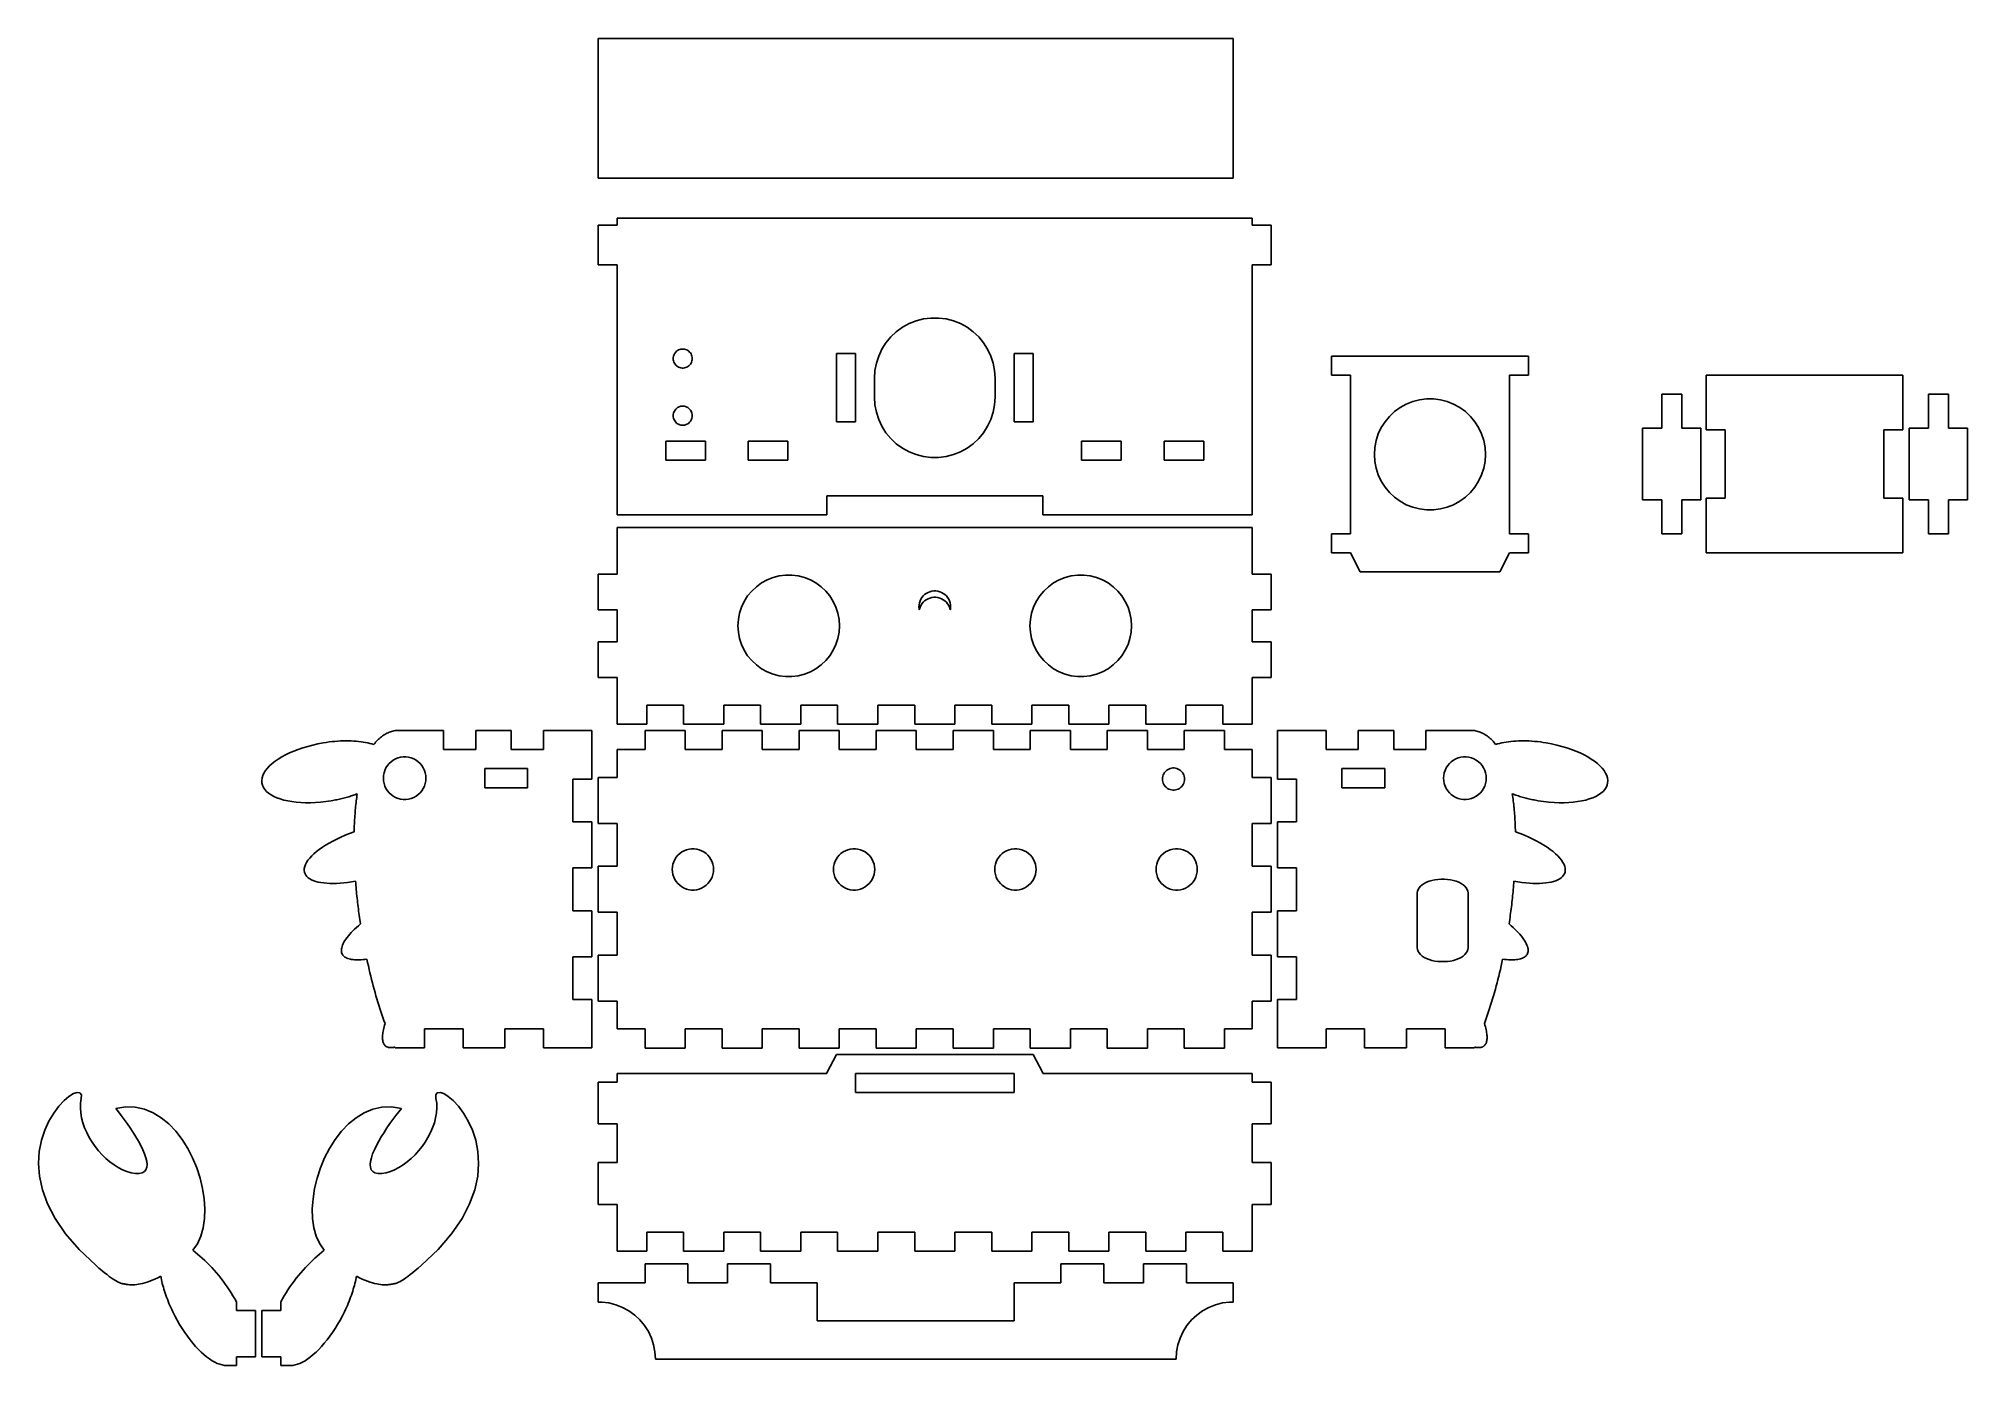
# Model space of a CAD drawing. Header units: metres. Extents: x -88 to 216, y -50 to 159.
import ezdxf

# ---------------------------------------------------------------- set-up
doc = ezdxf.new("R2010")
doc.units = ezdxf.units.M

msp = doc.modelspace()

# ---------------------------------------------------------------- linework, layer by layer
for p, q in [((100, 159), (0, 159)), ((0, 159), (0, 137)), ((100, 137), (100, 159)), ((0, 137), (100, 137)), ((103, 130.7), (3, 130.7)), ((3, 130.7), (3, 129.63)), ((103, 129.63), (103, 130.7)), ((3, 129.63), (0, 129.63)), ((0, 129.63), (0, 123.37)), ((106, 129.63), (103, 129.63)), ((106, 123.37), (106, 129.63)), ((0, 123.37), (3, 123.37)), ((3, 123.37), (3, 84)), ((103, 84), (103, 123.37)), ((103, 123.37), (106, 123.37)), ((46.0748, 112.003), (46.9445, 112.82)), ((46.9445, 112.82), (47.9097, 113.521)), ((47.9097, 113.521), (48.9551, 114.096)), ((48.9551, 114.096), (50.0643, 114.535)), ((50.0643, 114.535), (51.2199, 114.832)), ((51.2199, 114.832), (52.4035, 114.981)), ((52.4035, 114.981), (53.5965, 114.981)), ((53.5965, 114.981), (54.7801, 114.832)), ((54.7801, 114.832), (55.9357, 114.535)), ((55.9357, 114.535), (57.0449, 114.096)), ((57.0449, 114.096), (58.0903, 113.521)), ((58.0903, 113.521), (59.0555, 112.82)), ((59.0555, 112.82), (59.9252, 112.003)), ((11.9855, 109.323), (12.0865, 109.482)), ((12.0865, 109.482), (12.2065, 109.627)), ((12.2065, 109.627), (12.3438, 109.756)), ((12.3438, 109.756), (12.4962, 109.866)), ((12.4962, 109.866), (12.6613, 109.957)), ((12.6613, 109.957), (12.8365, 110.027)), ((12.8365, 110.027), (13.0189, 110.073)), ((13.0189, 110.073), (13.2058, 110.097)), ((13.2058, 110.097), (13.3942, 110.097)), ((13.3942, 110.097), (13.5811, 110.073)), ((13.5811, 110.073), (13.7635, 110.027)), ((13.7635, 110.027), (13.9386, 109.957)), ((13.9386, 109.957), (14.1037, 109.866)), ((14.1037, 109.866), (14.2561, 109.756)), ((14.2561, 109.756), (14.3934, 109.627)), ((14.3934, 109.627), (14.5135, 109.482)), ((14.5135, 109.482), (14.6144, 109.323)), ((44.1671, 108.997), (44.6751, 110.077)), ((44.6751, 110.077), (45.3143, 111.084)), ((45.3143, 111.084), (46.0748, 112.003)), ((59.9252, 112.003), (60.6857, 111.084)), ((60.6857, 111.084), (61.3249, 110.077)), ((61.3249, 110.077), (61.8329, 108.997)), ((11.8, 108.6), (11.8118, 108.788)), ((11.8118, 108.412), (11.8, 108.6)), ((11.8118, 108.788), (11.8471, 108.973)), ((11.8471, 108.227), (11.8118, 108.412)), ((11.8471, 108.973), (11.9053, 109.152)), ((11.9053, 108.048), (11.8471, 108.227)), ((11.9053, 109.152), (11.9855, 109.323)), ((11.9855, 107.877), (11.9053, 108.048)), ((12.0865, 107.718), (11.9855, 107.877)), ((12.2065, 107.573), (12.0865, 107.718)), ((12.3438, 107.444), (12.2065, 107.573)), ((12.4962, 107.333), (12.3438, 107.444)), ((12.6613, 107.243), (12.4962, 107.333)), ((12.8365, 107.173), (12.6613, 107.243)), ((13.0189, 107.127), (12.8365, 107.173)), ((13.2058, 107.103), (13.0189, 107.127)), ((13.3942, 107.103), (13.2058, 107.103)), ((13.5811, 107.127), (13.3942, 107.103)), ((13.7635, 107.173), (13.5811, 107.127)), ((13.9386, 107.243), (13.7635, 107.173)), ((14.1037, 107.333), (13.9386, 107.243)), ((14.2561, 107.444), (14.1037, 107.333)), ((14.3934, 107.573), (14.2561, 107.444)), ((14.5135, 107.718), (14.3934, 107.573)), ((14.6144, 107.877), (14.5135, 107.718)), ((14.6144, 109.323), (14.6946, 109.152)), ((14.6946, 108.048), (14.6144, 107.877)), ((14.6946, 109.152), (14.7529, 108.973)), ((14.7529, 108.227), (14.6946, 108.048)), ((14.7529, 108.973), (14.7881, 108.788)), ((14.7881, 108.412), (14.7529, 108.227)), ((14.7881, 108.788), (14.8, 108.6)), ((14.8, 108.6), (14.7881, 108.412)), ((37.499, 98.63), (37.499, 109.37)), ((37.499, 109.37), (40.501, 109.37)), ((40.501, 109.37), (40.501, 98.63)), ((43.5, 105.5), (43.5749, 106.691)), ((43.5749, 106.691), (43.7985, 107.863)), ((43.7985, 107.863), (44.1671, 108.997)), ((61.8329, 108.997), (62.2015, 107.863)), ((62.2015, 107.863), (62.4251, 106.691)), ((62.4251, 106.691), (62.5, 105.5)), ((65.499, 98.63), (65.499, 109.37)), ((65.499, 109.37), (68.501, 109.37)), ((68.501, 109.37), (68.501, 98.63)), ((146.5, 109), (115.5, 109)), ((115.5, 109), (115.5, 106)), ((146.5, 106), (146.5, 109)), ((43.5, 102.5), (43.5, 105.5)), ((62.5, 105.5), (62.5, 102.5)), ((115.5, 106), (118.5, 106)), ((118.5, 106), (118.5, 81)), ((143.5, 81), (143.5, 106)), ((143.5, 106), (146.5, 106)), ((205.5, 106), (174.5, 106)), ((174.5, 106), (174.5, 97.37)), ((205.5, 97.37), (205.5, 106)), ((11.9053, 100.152), (11.9855, 100.323)), ((11.9855, 100.323), (12.0865, 100.482)), ((12.0865, 100.482), (12.2065, 100.627)), ((12.2065, 100.627), (12.3438, 100.756)), ((12.3438, 100.756), (12.4962, 100.866)), ((12.4962, 100.866), (12.6613, 100.957)), ((12.6613, 100.957), (12.8365, 101.027)), ((12.8365, 101.027), (13.0189, 101.073)), ((13.0189, 101.073), (13.2058, 101.097)), ((13.2058, 101.097), (13.3942, 101.097)), ((13.3942, 101.097), (13.5811, 101.073)), ((13.5811, 101.073), (13.7635, 101.027)), ((13.7635, 101.027), (13.9386, 100.957)), ((13.9386, 100.957), (14.1037, 100.866)), ((14.1037, 100.866), (14.2561, 100.756)), ((14.2561, 100.756), (14.3934, 100.627)), ((14.3934, 100.627), (14.5135, 100.482)), ((14.5135, 100.482), (14.6144, 100.323)), ((14.6144, 100.323), (14.6946, 100.152)), ((43.5749, 101.309), (43.5, 102.5)), ((43.7985, 100.137), (43.5749, 101.309)), ((62.4251, 101.309), (62.2015, 100.137)), ((62.5, 102.5), (62.4251, 101.309)), ((125.423, 100.242), (126.312, 100.888)), ((126.312, 100.888), (127.274, 101.417)), ((127.274, 101.417), (128.296, 101.822)), ((128.296, 101.822), (129.36, 102.095)), ((129.36, 102.095), (130.451, 102.233)), ((130.451, 102.233), (131.549, 102.233)), ((131.549, 102.233), (132.64, 102.095)), ((132.64, 102.095), (133.704, 101.822)), ((133.704, 101.822), (134.726, 101.417)), ((134.726, 101.417), (135.688, 100.888)), ((135.688, 100.888), (136.577, 100.242)), ((170.65, 103), (167.5, 103)), ((167.5, 103), (167.5, 97.63)), ((170.65, 97.63), (170.65, 103)), ((212.65, 103), (209.5, 103)), ((209.5, 103), (209.5, 97.63)), ((212.65, 97.63), (212.65, 103)), ((11.8, 99.6), (11.8118, 99.788)), ((11.8118, 99.412), (11.8, 99.6)), ((11.8118, 99.788), (11.8471, 99.973)), ((11.8471, 99.227), (11.8118, 99.412)), ((11.8471, 99.973), (11.9053, 100.152)), ((11.9053, 99.0478), (11.8471, 99.227)), ((11.9855, 98.8774), (11.9053, 99.0478)), ((12.0865, 98.7183), (11.9855, 98.8774)), ((12.2065, 98.5732), (12.0865, 98.7183)), ((12.3438, 98.4442), (12.2065, 98.5732)), ((12.4962, 98.3335), (12.3438, 98.4442)), ((12.6613, 98.2428), (12.4962, 98.3335)), ((12.8365, 98.1734), (12.6613, 98.2428)), ((13.0189, 98.1266), (12.8365, 98.1734)), ((13.2058, 98.103), (13.0189, 98.1266)), ((13.3942, 98.103), (13.2058, 98.103)), ((13.5811, 98.1266), (13.3942, 98.103)), ((13.7635, 98.1734), (13.5811, 98.1266)), ((13.9386, 98.2428), (13.7635, 98.1734)), ((14.1037, 98.3335), (13.9386, 98.2428)), ((14.2561, 98.4442), (14.1037, 98.3335)), ((14.3934, 98.5732), (14.2561, 98.4442)), ((14.5135, 98.7183), (14.3934, 98.5732)), ((14.6144, 98.8774), (14.5135, 98.7183)), ((14.6946, 99.0478), (14.6144, 98.8774)), ((14.6946, 100.152), (14.7529, 99.973)), ((14.7529, 99.227), (14.6946, 99.0478)), ((14.7529, 99.973), (14.7881, 99.788)), ((14.7881, 99.412), (14.7529, 99.227)), ((14.7881, 99.788), (14.8, 99.6)), ((14.8, 99.6), (14.7881, 99.412)), ((40.501, 98.63), (37.499, 98.63)), ((44.1671, 99.0028), (43.7985, 100.137)), ((44.6751, 97.9234), (44.1671, 99.0028)), ((45.3143, 96.916), (44.6751, 97.9234)), ((61.3249, 97.9234), (60.6857, 96.916)), ((61.8329, 99.0028), (61.3249, 97.9234)), ((62.2015, 100.137), (61.8329, 99.0028)), ((68.501, 98.63), (65.499, 98.63)), ((122.864, 96.7211), (123.332, 97.7153)), ((123.332, 97.7153), (123.921, 98.6431)), ((123.921, 98.6431), (124.622, 99.4898)), ((124.622, 99.4898), (125.423, 100.242)), ((136.577, 100.242), (137.378, 99.4898)), ((137.378, 99.4898), (138.079, 98.6431)), ((138.079, 98.6431), (138.668, 97.7153)), ((138.668, 97.7153), (139.136, 96.7211)), ((167.5, 97.63), (164.499, 97.63)), ((164.499, 97.63), (164.499, 86.37)), ((173.651, 97.63), (170.65, 97.63)), ((173.651, 86.37), (173.651, 97.63)), ((174.5, 97.37), (177.501, 97.37)), ((177.501, 97.37), (177.501, 86.63)), ((202.499, 86.63), (202.499, 97.37)), ((202.499, 97.37), (205.5, 97.37)), ((209.5, 97.63), (206.499, 97.63)), ((206.499, 97.63), (206.499, 86.37)), ((215.651, 97.63), (212.65, 97.63)), ((215.651, 86.37), (215.651, 97.63)), ((10.63, 92.599), (10.63, 95.601)), ((10.63, 95.601), (16.87, 95.601)), ((16.87, 95.601), (16.87, 92.599)), ((23.63, 92.599), (23.63, 95.601)), ((23.63, 95.601), (29.87, 95.601)), ((29.87, 95.601), (29.87, 92.599)), ((46.0748, 95.9968), (45.3143, 96.916)), ((46.9445, 95.1801), (46.0748, 95.9968)), ((47.9097, 94.4789), (46.9445, 95.1801)), ((48.9551, 93.9041), (47.9097, 94.4789)), ((58.0903, 94.4789), (57.0449, 93.9041)), ((59.0555, 95.1801), (58.0903, 94.4789)), ((59.9252, 95.9968), (59.0555, 95.1801)), ((60.6857, 96.916), (59.9252, 95.9968)), ((76.13, 92.599), (76.13, 95.601)), ((76.13, 95.601), (82.37, 95.601)), ((82.37, 95.601), (82.37, 92.599)), ((89.13, 92.599), (89.13, 95.601)), ((89.13, 95.601), (95.37, 95.601)), ((95.37, 95.601), (95.37, 92.599)), ((122.25, 93.5), (122.319, 94.5967)), ((122.319, 94.5967), (122.525, 95.676)), ((122.525, 95.676), (122.864, 96.7211)), ((139.136, 96.7211), (139.475, 95.676)), ((139.475, 95.676), (139.681, 94.5967)), ((139.681, 94.5967), (139.75, 93.5)), ((16.87, 92.599), (10.63, 92.599)), ((29.87, 92.599), (23.63, 92.599)), ((50.0643, 93.465), (48.9551, 93.9041)), ((51.2199, 93.1683), (50.0643, 93.465)), ((52.4035, 93.0188), (51.2199, 93.1683)), ((53.5965, 93.0188), (52.4035, 93.0188)), ((54.7801, 93.1683), (53.5965, 93.0188)), ((55.9357, 93.465), (54.7801, 93.1683)), ((57.0449, 93.9041), (55.9357, 93.465)), ((82.37, 92.599), (76.13, 92.599)), ((95.37, 92.599), (89.13, 92.599)), ((122.319, 92.4033), (122.25, 93.5)), ((122.525, 91.324), (122.319, 92.4033)), ((122.864, 90.2789), (122.525, 91.324)), ((139.475, 91.324), (139.136, 90.2789)), ((139.681, 92.4033), (139.475, 91.324)), ((139.75, 93.5), (139.681, 92.4033)), ((123.332, 89.2847), (122.864, 90.2789)), ((123.921, 88.3569), (123.332, 89.2847)), ((124.622, 87.5102), (123.921, 88.3569)), ((138.079, 88.3569), (137.378, 87.5102)), ((138.668, 89.2847), (138.079, 88.3569)), ((139.136, 90.2789), (138.668, 89.2847)), ((36, 87), (70, 87)), ((36, 84), (36, 87)), ((70, 87), (70, 84)), ((125.423, 86.758), (124.622, 87.5102)), ((126.312, 86.1121), (125.423, 86.758)), ((127.274, 85.5827), (126.312, 86.1121)), ((128.296, 85.1783), (127.274, 85.5827)), ((129.36, 84.905), (128.296, 85.1783)), ((133.704, 85.1783), (132.64, 84.905)), ((134.726, 85.5827), (133.704, 85.1783)), ((135.688, 86.1121), (134.726, 85.5827)), ((136.577, 86.758), (135.688, 86.1121)), ((137.378, 87.5102), (136.577, 86.758)), ((164.499, 86.37), (167.5, 86.37)), ((167.5, 86.37), (167.5, 81)), ((170.65, 86.37), (173.651, 86.37)), ((170.65, 81), (170.65, 86.37)), ((177.501, 86.63), (174.5, 86.63)), ((174.5, 86.63), (174.5, 78)), ((205.5, 86.63), (202.499, 86.63)), ((205.5, 78), (205.5, 86.63)), ((206.499, 86.37), (209.5, 86.37)), ((209.5, 86.37), (209.5, 81)), ((212.65, 86.37), (215.651, 86.37)), ((212.65, 81), (212.65, 86.37)), ((3, 84), (36, 84)), ((70, 84), (103, 84)), ((130.451, 84.7673), (129.36, 84.905)), ((131.549, 84.7673), (130.451, 84.7673)), ((132.64, 84.905), (131.549, 84.7673)), ((103, 82), (3, 82)), ((3, 82), (3, 74.63)), ((103, 74.63), (103, 82)), ((118.5, 81), (115.5, 81)), ((115.5, 81), (115.5, 78)), ((146.5, 81), (143.5, 81)), ((146.5, 78), (146.5, 81)), ((167.5, 81), (170.65, 81)), ((209.5, 81), (212.65, 81)), ((115.5, 78), (118.5, 78)), ((118.5, 78), (120, 75)), ((142, 75), (143.5, 78)), ((143.5, 78), (146.5, 78)), ((174.5, 78), (205.5, 78)), ((3, 74.63), (-0.00099, 74.63)), ((-0.00099, 74.63), (-0.00099, 69.0367)), ((24.9006, 72.6641), (25.7134, 73.2546)), ((25.7134, 73.2546), (26.5938, 73.7386)), ((26.5938, 73.7386), (27.5279, 74.1084)), ((27.5279, 74.1084), (28.5009, 74.3583)), ((28.5009, 74.3583), (29.4977, 74.4842)), ((29.4977, 74.4842), (30.5023, 74.4842)), ((30.5023, 74.4842), (31.499, 74.3583)), ((31.499, 74.3583), (32.4721, 74.1084)), ((32.4721, 74.1084), (33.4062, 73.7386)), ((33.4062, 73.7386), (34.2866, 73.2546)), ((34.2866, 73.2546), (35.0994, 72.6641)), ((70.9006, 72.6641), (71.7134, 73.2546)), ((71.7134, 73.2546), (72.5938, 73.7386)), ((72.5938, 73.7386), (73.5279, 74.1084)), ((73.5279, 74.1084), (74.5009, 74.3583)), ((74.5009, 74.3583), (75.4977, 74.4842)), ((75.4977, 74.4842), (76.5023, 74.4842)), ((76.5023, 74.4842), (77.499, 74.3583)), ((77.499, 74.3583), (78.4721, 74.1084)), ((78.4721, 74.1084), (79.4062, 73.7386)), ((79.4062, 73.7386), (80.2866, 73.2546)), ((80.2866, 73.2546), (81.0994, 72.6641)), ((106.001, 74.63), (103, 74.63)), ((106.001, 69.0367), (106.001, 74.63)), ((120, 75), (142, 75)), ((22.5618, 69.445), (22.9895, 70.354)), ((22.9895, 70.354), (23.5279, 71.2023)), ((23.5279, 71.2023), (24.1682, 71.9764)), ((24.1682, 71.9764), (24.9006, 72.6641)), ((35.0994, 72.6641), (35.8317, 71.9764)), ((35.8317, 71.9764), (36.4721, 71.2023)), ((36.4721, 71.2023), (37.0105, 70.354)), ((37.0105, 70.354), (37.4382, 69.445)), ((50.5197, 69.8133), (50.5786, 70.1217)), ((50.5786, 70.1217), (50.6756, 70.4203)), ((50.6756, 70.4203), (50.8092, 70.7044)), ((50.8092, 70.7044), (50.9775, 70.9695)), ((50.9775, 69.9695), (50.8092, 69.7044)), ((50.9775, 70.9695), (51.1776, 71.2114)), ((51.1776, 70.2114), (50.9775, 69.9695)), ((51.1776, 71.2114), (51.4064, 71.4263)), ((51.4064, 70.4263), (51.1776, 70.2114)), ((51.4064, 71.4263), (51.6604, 71.6108)), ((51.6604, 70.6108), (51.4064, 70.4263)), ((51.6604, 71.6108), (51.9356, 71.7621)), ((51.9356, 70.7621), (51.6604, 70.6108)), ((51.9356, 71.7621), (52.2275, 71.8776)), ((52.2275, 70.8776), (51.9356, 70.7621)), ((52.2275, 71.8776), (52.5316, 71.9557)), ((52.5316, 70.9557), (52.2275, 70.8776)), ((52.5316, 71.9557), (52.843, 71.9951)), ((52.843, 70.9951), (52.5316, 70.9557)), ((52.843, 71.9951), (53.157, 71.9951)), ((53.157, 70.9951), (52.843, 70.9951)), ((53.157, 71.9951), (53.4684, 71.9557)), ((53.4684, 70.9557), (53.157, 70.9951)), ((53.4684, 71.9557), (53.7725, 71.8776)), ((53.7725, 70.8776), (53.4684, 70.9557)), ((53.7725, 71.8776), (54.0644, 71.7621)), ((54.0644, 70.7621), (53.7725, 70.8776)), ((54.0644, 71.7621), (54.3396, 71.6108)), ((54.3396, 70.6108), (54.0644, 70.7621)), ((54.3396, 71.6108), (54.5936, 71.4263)), ((54.5936, 70.4263), (54.3396, 70.6108)), ((54.5936, 71.4263), (54.8224, 71.2114)), ((54.8224, 70.2114), (54.5936, 70.4263)), ((54.8224, 71.2114), (55.0225, 70.9695)), ((55.0225, 69.9695), (54.8224, 70.2114)), ((55.0225, 70.9695), (55.1908, 70.7044)), ((55.1908, 69.7044), (55.0225, 69.9695)), ((55.1908, 70.7044), (55.3244, 70.4203)), ((55.3244, 70.4203), (55.4214, 70.1217)), ((55.4214, 70.1217), (55.4803, 69.8133)), ((68.5618, 69.445), (68.9895, 70.354)), ((68.9895, 70.354), (69.5279, 71.2023)), ((69.5279, 71.2023), (70.1682, 71.9764)), ((70.1682, 71.9764), (70.9006, 72.6641)), ((81.0994, 72.6641), (81.8317, 71.9764)), ((81.8317, 71.9764), (82.4721, 71.2023)), ((82.4721, 71.2023), (83.0105, 70.354)), ((83.0105, 70.354), (83.4382, 69.445)), ((-0.00099, 69.0367), (3, 69.0367)), ((3, 69.0367), (3, 63.9633)), ((22, 66.5), (22.0631, 67.5027)), ((22.0631, 67.5027), (22.2513, 68.4895)), ((22.2513, 68.4895), (22.5618, 69.445)), ((37.4382, 69.445), (37.7487, 68.4895)), ((37.7487, 68.4895), (37.9369, 67.5027)), ((37.9369, 67.5027), (38, 66.5)), ((50.5, 69.5), (50.5197, 69.8133)), ((50.5197, 69.1867), (50.5, 69.5)), ((50.5553, 69), (50.5197, 69.1867)), ((50.5786, 69.1217), (50.5553, 69)), ((50.6756, 69.4203), (50.5786, 69.1217)), ((50.8092, 69.7044), (50.6756, 69.4203)), ((55.3244, 69.4203), (55.1908, 69.7044)), ((55.4214, 69.1217), (55.3244, 69.4203)), ((55.4447, 69), (55.4214, 69.1217)), ((55.4803, 69.1867), (55.4447, 69)), ((55.4803, 69.8133), (55.5, 69.5)), ((55.5, 69.5), (55.4803, 69.1867)), ((68, 66.5), (68.0631, 67.5027)), ((68.0631, 67.5027), (68.2513, 68.4895)), ((68.2513, 68.4895), (68.5618, 69.445)), ((83.4382, 69.445), (83.7487, 68.4895)), ((83.7487, 68.4895), (83.9369, 67.5027)), ((83.9369, 67.5027), (84, 66.5)), ((103, 63.9633), (103, 69.0367)), ((103, 69.0367), (106.001, 69.0367)), ((3, 63.9633), (-0.00099, 63.9633)), ((-0.00099, 63.9633), (-0.00099, 58.37)), ((22.0631, 65.4973), (22, 66.5)), ((22.2513, 64.5105), (22.0631, 65.4973)), ((22.5618, 63.555), (22.2513, 64.5105)), ((37.7487, 64.5105), (37.4382, 63.555)), ((37.9369, 65.4973), (37.7487, 64.5105)), ((38, 66.5), (37.9369, 65.4973)), ((68.0631, 65.4973), (68, 66.5)), ((68.2513, 64.5105), (68.0631, 65.4973)), ((68.5618, 63.555), (68.2513, 64.5105)), ((83.7487, 64.5105), (83.4382, 63.555)), ((83.9369, 65.4973), (83.7487, 64.5105)), ((84, 66.5), (83.9369, 65.4973)), ((106.001, 63.9633), (103, 63.9633)), ((106.001, 58.37), (106.001, 63.9633)), ((22.9895, 62.646), (22.5618, 63.555)), ((23.5279, 61.7977), (22.9895, 62.646)), ((24.1682, 61.0236), (23.5279, 61.7977)), ((24.9006, 60.3359), (24.1682, 61.0236)), ((35.8317, 61.0236), (35.0994, 60.3359)), ((36.4721, 61.7977), (35.8317, 61.0236)), ((37.0105, 62.646), (36.4721, 61.7977)), ((37.4382, 63.555), (37.0105, 62.646)), ((68.9895, 62.646), (68.5618, 63.555)), ((69.5279, 61.7977), (68.9895, 62.646)), ((70.1682, 61.0236), (69.5279, 61.7977)), ((70.9006, 60.3359), (70.1682, 61.0236)), ((81.8317, 61.0236), (81.0994, 60.3359)), ((82.4721, 61.7977), (81.8317, 61.0236)), ((83.0105, 62.646), (82.4721, 61.7977)), ((83.4382, 63.555), (83.0105, 62.646)), ((-0.00099, 58.37), (3, 58.37)), ((3, 58.37), (3, 51)), ((25.7134, 59.7454), (24.9006, 60.3359)), ((26.5938, 59.2614), (25.7134, 59.7454)), ((27.5279, 58.8915), (26.5938, 59.2614)), ((28.5009, 58.6417), (27.5279, 58.8915)), ((29.4977, 58.5158), (28.5009, 58.6417)), ((30.5023, 58.5158), (29.4977, 58.5158)), ((31.499, 58.6417), (30.5023, 58.5158)), ((32.4721, 58.8915), (31.499, 58.6417)), ((33.4062, 59.2614), (32.4721, 58.8915)), ((34.2866, 59.7454), (33.4062, 59.2614)), ((35.0994, 60.3359), (34.2866, 59.7454)), ((71.7134, 59.7454), (70.9006, 60.3359)), ((72.5938, 59.2614), (71.7134, 59.7454)), ((73.5279, 58.8915), (72.5938, 59.2614)), ((74.5009, 58.6417), (73.5279, 58.8915)), ((75.4977, 58.5158), (74.5009, 58.6417)), ((76.5023, 58.5158), (75.4977, 58.5158)), ((77.499, 58.6417), (76.5023, 58.5158)), ((78.4721, 58.8915), (77.499, 58.6417)), ((79.4062, 59.2614), (78.4721, 58.8915)), ((80.2866, 59.7454), (79.4062, 59.2614)), ((81.0994, 60.3359), (80.2866, 59.7454)), ((103, 51), (103, 58.37)), ((103, 58.37), (106.001, 58.37)), ((7.62999, 54.001), (13.4367, 54.001)), ((7.62999, 51), (7.62999, 54.001)), ((13.4367, 54.001), (13.4367, 51)), ((19.7633, 51), (19.7633, 54.001)), ((19.7633, 54.001), (25.57, 54.001)), ((25.57, 54.001), (25.57, 51)), ((31.8967, 51), (31.8967, 54.001)), ((31.8967, 54.001), (37.7033, 54.001)), ((37.7033, 54.001), (37.7033, 51)), ((44.03, 51), (44.03, 54.001)), ((44.03, 54.001), (49.8367, 54.001)), ((49.8367, 54.001), (49.8367, 51)), ((56.1633, 51), (56.1633, 54.001)), ((56.1633, 54.001), (61.97, 54.001)), ((61.97, 54.001), (61.97, 51)), ((68.2967, 51), (68.2967, 54.001)), ((68.2967, 54.001), (74.1033, 54.001)), ((74.1033, 54.001), (74.1033, 51)), ((80.43, 51), (80.43, 54.001)), ((80.43, 54.001), (86.2367, 54.001)), ((86.2367, 54.001), (86.2367, 51)), ((92.5633, 51), (92.5633, 54.001)), ((92.5633, 54.001), (98.37, 54.001)), ((98.37, 54.001), (98.37, 51)), ((-34.6342, 48.6277), (-34.7858, 48.4781)), ((-34.4782, 48.7703), (-34.6342, 48.6277)), ((-34.3182, 48.9061), (-34.4782, 48.7703)), ((-34.1544, 49.0347), (-34.3182, 48.9061)), ((-33.9872, 49.1563), (-34.1544, 49.0347)), ((-33.8168, 49.2706), (-33.9872, 49.1563)), ((-33.6434, 49.3777), (-33.8168, 49.2706)), ((-33.4675, 49.4774), (-33.6434, 49.3777)), ((-33.2892, 49.5697), (-33.4675, 49.4774)), ((-33.1089, 49.6544), (-33.2892, 49.5697)), ((-32.9269, 49.7315), (-33.1089, 49.6544)), ((-32.7433, 49.8009), (-32.9269, 49.7315)), ((-32.5586, 49.8626), (-32.7433, 49.8009)), ((-32.3729, 49.9164), (-32.5586, 49.8626)), ((-32.1866, 49.9622), (-32.3729, 49.9164)), ((-32, 50), (-32.1866, 49.9622)), ((-24.37, 50), (-32, 50)), ((-24.37, 46.999), (-24.37, 50)), ((-13.7033, 50), (-19.2967, 50)), ((-19.2967, 50), (-19.2967, 46.999)), ((-13.7033, 46.999), (-13.7033, 50)), ((-1, 50), (-8.62999, 50)), ((-8.62999, 50), (-8.62999, 46.999)), ((-1, 42.37), (-1, 50)), ((3, 51), (7.62999, 51)), ((13.6967, 50.001), (7.37, 50.001)), ((7.37, 50.001), (7.37, 47)), ((13.4367, 51), (19.7633, 51)), ((13.6967, 47), (13.6967, 50.001)), ((25.83, 50.001), (19.5033, 50.001)), ((19.5033, 50.001), (19.5033, 47)), ((25.57, 51), (31.8967, 51)), ((25.83, 47), (25.83, 50.001)), ((37.9633, 50.001), (31.6367, 50.001)), ((31.6367, 50.001), (31.6367, 47)), ((37.7033, 51), (44.03, 51)), ((37.9633, 47), (37.9633, 50.001)), ((50.0967, 50.001), (43.77, 50.001)), ((43.77, 50.001), (43.77, 47)), ((49.8367, 51), (56.1633, 51)), ((50.0967, 47), (50.0967, 50.001)), ((62.23, 50.001), (55.9033, 50.001)), ((55.9033, 50.001), (55.9033, 47)), ((61.97, 51), (68.2967, 51)), ((62.23, 47), (62.23, 50.001)), ((74.3633, 50.001), (68.0367, 50.001)), ((68.0367, 50.001), (68.0367, 47)), ((74.1033, 51), (80.43, 51)), ((74.3633, 47), (74.3633, 50.001)), ((86.4967, 50.001), (80.17, 50.001)), ((80.17, 50.001), (80.17, 47)), ((86.2367, 51), (92.5633, 51)), ((86.4967, 47), (86.4967, 50.001)), ((98.63, 50.001), (92.3033, 50.001)), ((92.3033, 50.001), (92.3033, 47)), ((98.37, 51), (103, 51)), ((98.63, 47), (98.63, 50.001)), ((114.63, 50), (107, 50)), ((107, 50), (107, 42.37)), ((114.63, 46.999), (114.63, 50)), ((125.297, 50), (119.703, 50)), ((119.703, 50), (119.703, 46.999)), ((125.297, 46.999), (125.297, 50)), ((138, 50), (130.37, 50)), ((130.37, 50), (130.37, 46.999)), ((138.187, 49.9622), (138, 50)), ((138.373, 49.9164), (138.187, 49.9622)), ((138.559, 49.8626), (138.373, 49.9164)), ((138.743, 49.8009), (138.559, 49.8626)), ((138.927, 49.7315), (138.743, 49.8009)), ((139.109, 49.6544), (138.927, 49.7315)), ((139.289, 49.5697), (139.109, 49.6544)), ((139.468, 49.4774), (139.289, 49.5697)), ((139.643, 49.3777), (139.468, 49.4774)), ((139.817, 49.2706), (139.643, 49.3777)), ((139.987, 49.1563), (139.817, 49.2706)), ((140.154, 49.0347), (139.987, 49.1563)), ((140.318, 48.9061), (140.154, 49.0347)), ((140.478, 48.7703), (140.318, 48.9061)), ((140.634, 48.6277), (140.478, 48.7703)), ((140.786, 48.4781), (140.634, 48.6277)), ((-49.8613, 45.8394), (-50.4088, 45.504)), ((-49.271, 46.1615), (-49.8613, 45.8394)), ((-48.6403, 46.4687), (-49.271, 46.1615)), ((-47.9719, 46.7594), (-48.6403, 46.4687)), ((-47.2682, 47.0318), (-47.9719, 46.7594)), ((-46.5316, 47.2846), (-47.2682, 47.0318)), ((-45.7647, 47.5159), (-46.5316, 47.2846)), ((-44.9699, 47.7242), (-45.7647, 47.5159)), ((-44.1499, 47.9079), (-44.9699, 47.7242)), ((-43.307, 48.0654), (-44.1499, 47.9079)), ((-42.8455, 48.1387), (-43.307, 48.0654)), ((-42.388, 48.2022), (-42.8455, 48.1387)), ((-41.9349, 48.2561), (-42.388, 48.2022)), ((-41.4866, 48.3005), (-41.9349, 48.2561)), ((-41.0436, 48.3354), (-41.4866, 48.3005)), ((-40.6064, 48.3611), (-41.0436, 48.3354)), ((-40.1753, 48.3777), (-40.6064, 48.3611)), ((-39.7509, 48.3852), (-40.1753, 48.3777)), ((-39.3337, 48.3837), (-39.7509, 48.3852)), ((-38.924, 48.3735), (-39.3337, 48.3837)), ((-38.5223, 48.3546), (-38.924, 48.3735)), ((-38.1291, 48.3271), (-38.5223, 48.3546)), ((-37.7449, 48.2911), (-38.1291, 48.3271)), ((-37.37, 48.2469), (-37.7449, 48.2911)), ((-37.005, 48.1944), (-37.37, 48.2469)), ((-36.6503, 48.1338), (-37.005, 48.1944)), ((-36.3064, 48.0652), (-36.6503, 48.1338)), ((-35.9736, 47.9888), (-36.3064, 48.0652)), ((-35.6525, 47.9047), (-35.9736, 47.9888)), ((-35.3436, 47.8129), (-35.6525, 47.9047)), ((-35.212, 47.9891), (-35.3436, 47.8129)), ((-35.075, 48.1588), (-35.212, 47.9891)), ((-34.9329, 48.3218), (-35.075, 48.1588)), ((-34.7858, 48.4781), (-34.9329, 48.3218)), ((-31.9281, 45.5349), (-31.5365, 45.6899)), ((-31.5365, 45.6899), (-31.1285, 45.7947)), ((-31.1285, 45.7947), (-30.7106, 45.8475)), ((-30.7106, 45.8475), (-30.2894, 45.8475)), ((-30.2894, 45.8475), (-29.8715, 45.7947)), ((-29.8715, 45.7947), (-29.4635, 45.6899)), ((-29.4635, 45.6899), (-29.0719, 45.5349)), ((-19.2967, 46.999), (-24.37, 46.999)), ((-8.62999, 46.999), (-13.7033, 46.999)), ((7.37, 47), (3, 47)), ((3, 47), (3, 42.63)), ((19.5033, 47), (13.6967, 47)), ((31.6367, 47), (25.83, 47)), ((43.77, 47), (37.9633, 47)), ((55.9033, 47), (50.0967, 47)), ((68.0367, 47), (62.23, 47)), ((80.17, 47), (74.3633, 47)), ((92.3033, 47), (86.4967, 47)), ((103, 47), (98.63, 47)), ((103, 42.63), (103, 47)), ((119.703, 46.999), (114.63, 46.999)), ((130.37, 46.999), (125.297, 46.999)), ((135.072, 45.5349), (135.464, 45.6899)), ((135.464, 45.6899), (135.871, 45.7947)), ((135.871, 45.7947), (136.289, 45.8475)), ((136.289, 45.8475), (136.711, 45.8475)), ((136.711, 45.8475), (137.128, 45.7947)), ((137.128, 45.7947), (137.536, 45.6899)), ((137.536, 45.6899), (137.928, 45.5349)), ((140.933, 48.3218), (140.786, 48.4781)), ((141.075, 48.1588), (140.933, 48.3218)), ((141.212, 47.9891), (141.075, 48.1588)), ((141.344, 47.8129), (141.212, 47.9891)), ((141.653, 47.9047), (141.344, 47.8129)), ((141.974, 47.9888), (141.653, 47.9047)), ((142.306, 48.0652), (141.974, 47.9888)), ((142.65, 48.1338), (142.306, 48.0652)), ((143.005, 48.1944), (142.65, 48.1338)), ((143.37, 48.2469), (143.005, 48.1944)), ((143.745, 48.2911), (143.37, 48.2469)), ((144.129, 48.3271), (143.745, 48.2911)), ((144.522, 48.3546), (144.129, 48.3271)), ((144.924, 48.3735), (144.522, 48.3546)), ((145.334, 48.3837), (144.924, 48.3735)), ((145.751, 48.3852), (145.334, 48.3837)), ((146.175, 48.3777), (145.751, 48.3852)), ((146.606, 48.3611), (146.175, 48.3777)), ((147.044, 48.3354), (146.606, 48.3611)), ((147.487, 48.3005), (147.044, 48.3354)), ((147.935, 48.2561), (147.487, 48.3005)), ((148.388, 48.2022), (147.935, 48.2561)), ((148.846, 48.1387), (148.388, 48.2022)), ((149.307, 48.0654), (148.846, 48.1387)), ((150.15, 47.9079), (149.307, 48.0654)), ((150.97, 47.7242), (150.15, 47.9079)), ((151.765, 47.5159), (150.97, 47.7242)), ((152.532, 47.2846), (151.765, 47.5159)), ((153.268, 47.0318), (152.532, 47.2846)), ((153.972, 46.7594), (153.268, 47.0318)), ((154.64, 46.4687), (153.972, 46.7594)), ((155.271, 46.1615), (154.64, 46.4687)), ((155.861, 45.8394), (155.271, 46.1615)), ((156.409, 45.504), (155.861, 45.8394)), ((-52.9497, 42.5357), (-53, 42.1532)), ((-52.8342, 42.9193), (-52.9497, 42.5357)), ((-52.6559, 43.3026), (-52.8342, 42.9193)), ((-52.4175, 43.684), (-52.6559, 43.3026)), ((-52.1212, 44.0617), (-52.4175, 43.684)), ((-51.7698, 44.4341), (-52.1212, 44.0617)), ((-51.3656, 44.7998), (-51.7698, 44.4341)), ((-50.9111, 45.1569), (-51.3656, 44.7998)), ((-50.4088, 45.504), (-50.9111, 45.1569)), ((-33.8541, 42.5), (-33.8277, 42.9204)), ((-33.8277, 42.9204), (-33.7487, 43.3341)), ((-33.7487, 43.3341), (-33.6186, 43.7347)), ((-33.6186, 43.7347), (-33.4392, 44.1158)), ((-33.4392, 44.1158), (-33.2135, 44.4715)), ((-33.2135, 44.4715), (-32.945, 44.796)), ((-32.945, 44.796), (-32.638, 45.0844)), ((-32.638, 45.0844), (-32.2972, 45.332)), ((-32.2972, 45.332), (-31.9281, 45.5349)), ((-29.0719, 45.5349), (-28.7028, 45.332)), ((-28.7028, 45.332), (-28.362, 45.0844)), ((-28.362, 45.0844), (-28.055, 44.796)), ((-28.055, 44.796), (-27.7865, 44.4715)), ((-27.7865, 44.4715), (-27.5608, 44.1158)), ((-27.5608, 44.1158), (-27.3814, 43.7347)), ((-27.3814, 43.7347), (-27.2513, 43.3341)), ((-27.2513, 43.3341), (-27.1723, 42.9204)), ((-27.1723, 42.9204), (-27.1459, 42.5)), ((-17.87, 40.999), (-17.87, 44.001)), ((-17.87, 44.001), (-11.13, 44.001)), ((-11.13, 44.001), (-11.13, 40.999)), ((3, 42.63), (-0.00099, 42.63)), ((-0.00099, 42.63), (-0.00099, 35.37)), ((88.85, 42.36), (88.8638, 42.5793)), ((88.8638, 42.5793), (88.905, 42.7952)), ((88.905, 42.7952), (88.9729, 43.0042)), ((88.9729, 43.0042), (89.0665, 43.2031)), ((89.0665, 43.2031), (89.1842, 43.3886)), ((89.1842, 43.3886), (89.3243, 43.558)), ((89.3243, 43.558), (89.4845, 43.7084)), ((89.4845, 43.7084), (89.6623, 43.8376)), ((89.6623, 43.8376), (89.8549, 43.9435)), ((89.8549, 43.9435), (90.0592, 44.0244)), ((90.0592, 44.0244), (90.2721, 44.079)), ((90.2721, 44.079), (90.4901, 44.1066)), ((90.4901, 44.1066), (90.7099, 44.1066)), ((90.7099, 44.1066), (90.9279, 44.079)), ((90.9279, 44.079), (91.1408, 44.0244)), ((91.1408, 44.0244), (91.3451, 43.9435)), ((91.3451, 43.9435), (91.5377, 43.8376)), ((91.5377, 43.8376), (91.7155, 43.7084)), ((91.7155, 43.7084), (91.8757, 43.558)), ((91.8757, 43.558), (92.0158, 43.3886)), ((92.0158, 43.3886), (92.1336, 43.2031)), ((92.1336, 43.2031), (92.2271, 43.0042)), ((92.2271, 43.0042), (92.295, 42.7952)), ((92.295, 42.7952), (92.3362, 42.5793)), ((92.3362, 42.5793), (92.35, 42.36)), ((106.001, 42.63), (103, 42.63)), ((106.001, 35.37), (106.001, 42.63)), ((117.13, 40.999), (117.13, 44.001)), ((117.13, 44.001), (123.87, 44.001)), ((123.87, 44.001), (123.87, 40.999)), ((133.146, 42.5), (133.172, 42.9204)), ((133.172, 42.9204), (133.251, 43.3341)), ((133.251, 43.3341), (133.381, 43.7347)), ((133.381, 43.7347), (133.561, 44.1158)), ((133.561, 44.1158), (133.786, 44.4715)), ((133.786, 44.4715), (134.055, 44.796)), ((134.055, 44.796), (134.362, 45.0844)), ((134.362, 45.0844), (134.703, 45.332)), ((134.703, 45.332), (135.072, 45.5349)), ((137.928, 45.5349), (138.297, 45.332)), ((138.297, 45.332), (138.638, 45.0844)), ((138.638, 45.0844), (138.945, 44.796)), ((138.945, 44.796), (139.214, 44.4715)), ((139.214, 44.4715), (139.439, 44.1158)), ((139.439, 44.1158), (139.619, 43.7347)), ((139.619, 43.7347), (139.749, 43.3341)), ((139.749, 43.3341), (139.828, 42.9204)), ((139.828, 42.9204), (139.854, 42.5)), ((156.911, 45.1569), (156.409, 45.504)), ((157.366, 44.7998), (156.911, 45.1569)), ((157.77, 44.4341), (157.366, 44.7998)), ((158.121, 44.0617), (157.77, 44.4341)), ((158.417, 43.684), (158.121, 44.0617)), ((158.656, 43.3026), (158.417, 43.684)), ((158.834, 42.9193), (158.656, 43.3026)), ((158.95, 42.5357), (158.834, 42.9193)), ((159, 42.1532), (158.95, 42.5357)), ((-53, 42.1532), (-52.9826, 41.7736)), ((-52.9826, 41.7736), (-52.8972, 41.4053)), ((-52.8972, 41.4053), (-52.7465, 41.0565)), ((-52.7465, 41.0565), (-52.5331, 40.728)), ((-52.5331, 40.728), (-52.2599, 40.4204)), ((-52.2599, 40.4204), (-51.9298, 40.1346)), ((-51.9298, 40.1346), (-51.5455, 39.8712)), ((-51.5455, 39.8712), (-51.1098, 39.631)), ((-51.1098, 39.631), (-50.6256, 39.4147)), ((-39.7151, 39.4627), (-39.5128, 39.5196)), ((-39.5128, 39.5196), (-39.3124, 39.5781)), ((-39.3124, 39.5781), (-39.1139, 39.638)), ((-39.1139, 39.638), (-38.9174, 39.6995)), ((-38.9174, 39.6995), (-38.723, 39.7623)), ((-38.723, 39.7623), (-38.5305, 39.8265)), ((-38.5305, 39.8265), (-38.3402, 39.8921)), ((-38.3402, 39.8921), (-38.152, 39.959)), ((-38.152, 39.959), (-37.966, 40.0272)), ((-38.0061, 39.7518), (-38.0445, 39.4738)), ((-37.966, 40.0272), (-38.0061, 39.7518)), ((-33.8277, 42.0796), (-33.8541, 42.5)), ((-33.7487, 41.6659), (-33.8277, 42.0796)), ((-33.6186, 41.2653), (-33.7487, 41.6659)), ((-33.4392, 40.8841), (-33.6186, 41.2653)), ((-33.2135, 40.5285), (-33.4392, 40.8841)), ((-32.945, 40.2039), (-33.2135, 40.5285)), ((-32.638, 39.9156), (-32.945, 40.2039)), ((-32.2972, 39.668), (-32.638, 39.9156)), ((-31.9281, 39.4651), (-32.2972, 39.668)), ((-28.7028, 39.668), (-29.0719, 39.4651)), ((-28.362, 39.9156), (-28.7028, 39.668)), ((-28.055, 40.2039), (-28.362, 39.9156)), ((-27.7865, 40.5285), (-28.055, 40.2039)), ((-27.5608, 40.8841), (-27.7865, 40.5285)), ((-27.3814, 41.2653), (-27.5608, 40.8841)), ((-27.2513, 41.6659), (-27.3814, 41.2653)), ((-27.1723, 42.0796), (-27.2513, 41.6659)), ((-27.1459, 42.5), (-27.1723, 42.0796)), ((-11.13, 40.999), (-17.87, 40.999)), ((-4.00099, 35.63), (-4.00099, 42.37)), ((-4.00099, 42.37), (-1, 42.37)), ((88.8638, 42.1407), (88.85, 42.36)), ((88.905, 41.9248), (88.8638, 42.1407)), ((88.9729, 41.7158), (88.905, 41.9248)), ((89.0665, 41.5169), (88.9729, 41.7158)), ((89.1842, 41.3314), (89.0665, 41.5169)), ((89.3243, 41.162), (89.1842, 41.3314)), ((89.4845, 41.0116), (89.3243, 41.162)), ((89.6623, 40.8824), (89.4845, 41.0116)), ((89.8549, 40.7766), (89.6623, 40.8824)), ((90.0592, 40.6957), (89.8549, 40.7766)), ((90.2721, 40.641), (90.0592, 40.6957)), ((90.4901, 40.6135), (90.2721, 40.641)), ((90.7099, 40.6135), (90.4901, 40.6135)), ((90.9279, 40.641), (90.7099, 40.6135)), ((91.1408, 40.6957), (90.9279, 40.641)), ((91.3451, 40.7766), (91.1408, 40.6957)), ((91.5377, 40.8824), (91.3451, 40.7766)), ((91.7155, 41.0116), (91.5377, 40.8824)), ((91.8757, 41.162), (91.7155, 41.0116)), ((92.0158, 41.3314), (91.8757, 41.162)), ((92.1336, 41.5169), (92.0158, 41.3314)), ((92.2271, 41.7158), (92.1336, 41.5169)), ((92.295, 41.9248), (92.2271, 41.7158)), ((92.3362, 42.1407), (92.295, 41.9248)), ((92.35, 42.36), (92.3362, 42.1407)), ((107, 42.37), (110.001, 42.37)), ((110.001, 42.37), (110.001, 35.63)), ((123.87, 40.999), (117.13, 40.999)), ((133.172, 42.0796), (133.146, 42.5)), ((133.251, 41.6659), (133.172, 42.0796)), ((133.381, 41.2653), (133.251, 41.6659)), ((133.561, 40.8841), (133.381, 41.2653)), ((133.786, 40.5285), (133.561, 40.8841)), ((134.055, 40.2039), (133.786, 40.5285)), ((134.362, 39.9156), (134.055, 40.2039)), ((134.703, 39.668), (134.362, 39.9156)), ((135.072, 39.4651), (134.703, 39.668)), ((138.297, 39.668), (137.928, 39.4651)), ((138.638, 39.9156), (138.297, 39.668)), ((138.945, 40.2039), (138.638, 39.9156)), ((139.214, 40.5285), (138.945, 40.2039)), ((139.439, 40.8841), (139.214, 40.5285)), ((139.619, 41.2653), (139.439, 40.8841)), ((139.749, 41.6659), (139.619, 41.2653)), ((139.828, 42.0796), (139.749, 41.6659)), ((139.854, 42.5), (139.828, 42.0796)), ((144.006, 39.7518), (143.966, 40.0272)), ((143.966, 40.0272), (144.152, 39.959)), ((144.045, 39.4738), (144.006, 39.7518)), ((144.152, 39.959), (144.34, 39.8921)), ((144.34, 39.8921), (144.531, 39.8265)), ((144.531, 39.8265), (144.723, 39.7623)), ((144.723, 39.7623), (144.917, 39.6995)), ((144.917, 39.6995), (145.114, 39.638)), ((145.114, 39.638), (145.312, 39.5781)), ((145.312, 39.5781), (145.513, 39.5196)), ((145.513, 39.5196), (145.715, 39.4627)), ((156.626, 39.4147), (157.11, 39.631)), ((157.11, 39.631), (157.545, 39.8712)), ((157.545, 39.8712), (157.93, 40.1346)), ((157.93, 40.1346), (158.26, 40.4204)), ((158.26, 40.4204), (158.533, 40.728)), ((158.533, 40.728), (158.746, 41.0565)), ((158.746, 41.0565), (158.897, 41.4053)), ((158.897, 41.4053), (158.983, 41.7736)), ((158.983, 41.7736), (159, 42.1532)), ((-50.6256, 39.4147), (-50.0957, 39.223)), ((-50.0957, 39.223), (-49.5228, 39.0567)), ((-49.5228, 39.0567), (-48.9099, 38.9164)), ((-48.9099, 38.9164), (-48.2596, 38.8029)), ((-48.2596, 38.8029), (-47.5749, 38.7169)), ((-47.5749, 38.7169), (-46.8585, 38.6591)), ((-46.8585, 38.6591), (-46.1133, 38.6303)), ((-46.1133, 38.6303), (-45.342, 38.6312)), ((-45.342, 38.6312), (-44.5475, 38.6625)), ((-44.5475, 38.6625), (-43.7326, 38.7249)), ((-43.7326, 38.7249), (-42.9, 38.8192)), ((-42.9, 38.8192), (-42.0527, 38.9461)), ((-42.0527, 38.9461), (-41.8325, 38.9841)), ((-41.8325, 38.9841), (-41.6136, 39.024)), ((-41.6136, 39.024), (-41.3962, 39.0658)), ((-41.3962, 39.0658), (-41.1804, 39.1093)), ((-41.1804, 39.1093), (-40.9661, 39.1547)), ((-40.9661, 39.1547), (-40.7533, 39.2019)), ((-40.7533, 39.2019), (-40.5422, 39.2507)), ((-40.5422, 39.2507), (-40.3328, 39.3013)), ((-40.3328, 39.3013), (-40.1251, 39.3535)), ((-40.1251, 39.3535), (-39.9192, 39.4073)), ((-39.9192, 39.4073), (-39.7151, 39.4627)), ((-38.3387, 36.5593), (-38.3591, 36.2552)), ((-38.3166, 36.8612), (-38.3387, 36.5593)), ((-38.2929, 37.1608), (-38.3166, 36.8612)), ((-38.2675, 37.4582), (-38.2929, 37.1608)), ((-38.2406, 37.7533), (-38.2675, 37.4582)), ((-38.212, 38.0461), (-38.2406, 37.7533)), ((-38.1817, 38.3365), (-38.212, 38.0461)), ((-38.1499, 38.6246), (-38.1817, 38.3365)), ((-38.1164, 38.9101), (-38.1499, 38.6246)), ((-38.0813, 39.1932), (-38.1164, 38.9101)), ((-38.0445, 39.4738), (-38.0813, 39.1932)), ((-31.5365, 39.3101), (-31.9281, 39.4651)), ((-31.1285, 39.2053), (-31.5365, 39.3101)), ((-30.7106, 39.1525), (-31.1285, 39.2053)), ((-30.2894, 39.1525), (-30.7106, 39.1525)), ((-29.8715, 39.2053), (-30.2894, 39.1525)), ((-29.4635, 39.3101), (-29.8715, 39.2053)), ((-29.0719, 39.4651), (-29.4635, 39.3101)), ((135.464, 39.3101), (135.072, 39.4651)), ((135.871, 39.2053), (135.464, 39.3101)), ((136.289, 39.1525), (135.871, 39.2053)), ((136.711, 39.1525), (136.289, 39.1525)), ((137.128, 39.2053), (136.711, 39.1525)), ((137.536, 39.3101), (137.128, 39.2053)), ((137.928, 39.4651), (137.536, 39.3101)), ((144.081, 39.1932), (144.045, 39.4738)), ((144.116, 38.9101), (144.081, 39.1932)), ((144.15, 38.6246), (144.116, 38.9101)), ((144.182, 38.3365), (144.15, 38.6246)), ((144.212, 38.0461), (144.182, 38.3365)), ((144.241, 37.7533), (144.212, 38.0461)), ((144.268, 37.4582), (144.241, 37.7533)), ((144.293, 37.1608), (144.268, 37.4582)), ((144.317, 36.8612), (144.293, 37.1608)), ((144.339, 36.5593), (144.317, 36.8612)), ((144.359, 36.2552), (144.339, 36.5593)), ((145.715, 39.4627), (145.919, 39.4073)), ((145.919, 39.4073), (146.125, 39.3535)), ((146.125, 39.3535), (146.333, 39.3013)), ((146.333, 39.3013), (146.542, 39.2507)), ((146.542, 39.2507), (146.753, 39.2019)), ((146.753, 39.2019), (146.966, 39.1547)), ((146.966, 39.1547), (147.18, 39.1093)), ((147.18, 39.1093), (147.396, 39.0658)), ((147.396, 39.0658), (147.614, 39.024)), ((147.614, 39.024), (147.832, 38.9841)), ((147.832, 38.9841), (148.053, 38.9461)), ((148.053, 38.9461), (148.9, 38.8192)), ((148.9, 38.8192), (149.733, 38.7249)), ((149.733, 38.7249), (150.548, 38.6625)), ((150.548, 38.6625), (151.342, 38.6312)), ((151.342, 38.6312), (152.113, 38.6303)), ((152.113, 38.6303), (152.859, 38.6591)), ((152.859, 38.6591), (153.575, 38.7169)), ((153.575, 38.7169), (154.26, 38.8029)), ((154.26, 38.8029), (154.91, 38.9164)), ((154.91, 38.9164), (155.523, 39.0567)), ((155.523, 39.0567), (156.096, 39.223)), ((156.096, 39.223), (156.626, 39.4147)), ((-39.8758, 33.5172), (-40.5474, 33.2223)), ((-39.1785, 33.8), (-39.8758, 33.5172)), ((-38.4575, 34.0694), (-39.1785, 33.8)), ((-38.4483, 34.3875), (-38.4575, 34.0694)), ((-38.4374, 34.7038), (-38.4483, 34.3875)), ((-38.425, 35.0181), (-38.4374, 34.7038)), ((-38.4109, 35.3305), (-38.425, 35.0181)), ((-38.3953, 35.6408), (-38.4109, 35.3305)), ((-38.378, 35.9491), (-38.3953, 35.6408)), ((-38.3591, 36.2552), (-38.378, 35.9491)), ((-1, 35.63), (-4.00099, 35.63)), ((-1, 28.37), (-1, 35.63)), ((-0.00099, 35.37), (3, 35.37)), ((3, 35.37), (3, 28.63)), ((103, 28.63), (103, 35.37)), ((103, 35.37), (106.001, 35.37)), ((110.001, 35.63), (107, 35.63)), ((107, 35.63), (107, 28.37)), ((144.378, 35.9491), (144.359, 36.2552)), ((144.395, 35.6408), (144.378, 35.9491)), ((144.411, 35.3305), (144.395, 35.6408)), ((144.425, 35.0181), (144.411, 35.3305)), ((144.437, 34.7038), (144.425, 35.0181)), ((144.448, 34.3875), (144.437, 34.7038)), ((144.457, 34.0694), (144.448, 34.3875)), ((145.179, 33.8), (144.457, 34.0694)), ((145.876, 33.5172), (145.179, 33.8)), ((146.547, 33.2223), (145.876, 33.5172)), ((-44.7784, 30.591), (-45.137, 30.2486)), ((-44.3777, 30.9335), (-44.7784, 30.591)), ((-43.9366, 31.2749), (-44.3777, 30.9335)), ((-43.4572, 31.6138), (-43.9366, 31.2749)), ((-42.9411, 31.9488), (-43.4572, 31.6138)), ((-42.3903, 32.2785), (-42.9411, 31.9488)), ((-41.8065, 32.6015), (-42.3903, 32.2785)), ((-41.1916, 32.9166), (-41.8065, 32.6015)), ((-40.5474, 33.2223), (-41.1916, 32.9166)), ((12.5309, 30.3548), (12.8284, 30.6342)), ((12.8284, 30.6342), (13.1586, 30.8741)), ((13.1586, 30.8741), (13.5162, 31.0707)), ((13.5162, 31.0707), (13.8957, 31.2209)), ((13.8957, 31.2209), (14.291, 31.3224)), ((14.291, 31.3224), (14.696, 31.3736)), ((14.696, 31.3736), (15.1041, 31.3736)), ((15.1041, 31.3736), (15.509, 31.3224)), ((15.509, 31.3224), (15.9043, 31.2209)), ((15.9043, 31.2209), (16.2838, 31.0707)), ((16.2838, 31.0707), (16.6414, 30.8741)), ((16.6414, 30.8741), (16.9716, 30.6342)), ((16.9716, 30.6342), (17.2692, 30.3548)), ((37.9309, 30.3548), (38.2284, 30.6342)), ((38.2284, 30.6342), (38.5586, 30.8741)), ((38.5586, 30.8741), (38.9162, 31.0707)), ((38.9162, 31.0707), (39.2957, 31.2209)), ((39.2957, 31.2209), (39.691, 31.3224)), ((39.691, 31.3224), (40.0959, 31.3736)), ((40.0959, 31.3736), (40.5041, 31.3736)), ((40.5041, 31.3736), (40.909, 31.3224)), ((40.909, 31.3224), (41.3043, 31.2209)), ((41.3043, 31.2209), (41.6838, 31.0707)), ((41.6838, 31.0707), (42.0415, 30.8741)), ((42.0415, 30.8741), (42.3716, 30.6342)), ((42.3716, 30.6342), (42.6692, 30.3548)), ((63.3309, 30.3548), (63.6284, 30.6342)), ((63.6284, 30.6342), (63.9586, 30.8741)), ((63.9586, 30.8741), (64.3162, 31.0707)), ((64.3162, 31.0707), (64.6957, 31.2209)), ((64.6957, 31.2209), (65.091, 31.3224)), ((65.091, 31.3224), (65.4959, 31.3736)), ((65.4959, 31.3736), (65.9041, 31.3736)), ((65.9041, 31.3736), (66.309, 31.3224)), ((66.309, 31.3224), (66.7043, 31.2209)), ((66.7043, 31.2209), (67.0838, 31.0707)), ((67.0838, 31.0707), (67.4415, 30.8741)), ((67.4415, 30.8741), (67.7717, 30.6342)), ((67.7717, 30.6342), (68.0692, 30.3548)), ((88.7309, 30.3548), (89.0284, 30.6342)), ((89.0284, 30.6342), (89.3586, 30.8741)), ((89.3586, 30.8741), (89.7162, 31.0707)), ((89.7162, 31.0707), (90.0957, 31.2209)), ((90.0957, 31.2209), (90.491, 31.3224)), ((90.491, 31.3224), (90.896, 31.3736)), ((90.896, 31.3736), (91.3041, 31.3736)), ((91.3041, 31.3736), (91.709, 31.3224)), ((91.709, 31.3224), (92.1043, 31.2209)), ((92.1043, 31.2209), (92.4838, 31.0707)), ((92.4838, 31.0707), (92.8415, 30.8741)), ((92.8415, 30.8741), (93.1716, 30.6342)), ((93.1716, 30.6342), (93.4692, 30.3548)), ((147.192, 32.9166), (146.547, 33.2223)), ((147.807, 32.6015), (147.192, 32.9166)), ((148.39, 32.2785), (147.807, 32.6015)), ((148.941, 31.9488), (148.39, 32.2785)), ((149.457, 31.6138), (148.941, 31.9488)), ((149.937, 31.2749), (149.457, 31.6138)), ((150.378, 30.9335), (149.937, 31.2749)), ((150.778, 30.591), (150.378, 30.9335)), ((151.137, 30.2486), (150.778, 30.591)), ((-46.302, 28.2758), (-46.3146, 27.9733)), ((-46.3146, 27.9733), (-46.2705, 27.6819)), ((-46.2345, 28.5881), (-46.302, 28.2758)), ((-46.2705, 27.6819), (-46.1841, 27.4383)), ((-46.1138, 28.9088), (-46.2345, 28.5881)), ((-46.1841, 27.4383), (-46.0552, 27.2124)), ((-45.9419, 29.2366), (-46.1138, 28.9088)), ((-45.7206, 29.5701), (-45.9419, 29.2366)), ((-45.4517, 29.9079), (-45.7206, 29.5701)), ((-45.137, 30.2486), (-45.4517, 29.9079)), ((-4.00099, 21.63), (-4.00099, 28.37)), ((-4.00099, 28.37), (-1, 28.37)), ((3, 28.63), (-0.00099, 28.63)), ((-0.00099, 28.63), (-0.00099, 21.37)), ((11.65, 28.13), (11.6756, 28.5373)), ((11.6756, 27.7227), (11.65, 28.13)), ((11.6756, 28.5373), (11.7521, 28.9382)), ((11.7521, 27.3218), (11.6756, 27.7227)), ((11.7521, 28.9382), (11.8783, 29.3264)), ((11.8783, 29.3264), (12.052, 29.6957)), ((12.052, 29.6957), (12.2707, 30.0403)), ((12.2707, 30.0403), (12.5309, 30.3548)), ((17.2692, 30.3548), (17.5293, 30.0403)), ((17.5293, 30.0403), (17.748, 29.6957)), ((17.748, 29.6957), (17.9218, 29.3264)), ((17.9218, 29.3264), (18.0479, 28.9382)), ((18.0479, 28.9382), (18.1244, 28.5373)), ((18.1244, 27.7227), (18.0479, 27.3218)), ((18.1244, 28.5373), (18.15, 28.13)), ((18.15, 28.13), (18.1244, 27.7227)), ((37.05, 28.13), (37.0756, 28.5373)), ((37.0756, 27.7227), (37.05, 28.13)), ((37.0756, 28.5373), (37.1521, 28.9382)), ((37.1521, 27.3218), (37.0756, 27.7227)), ((37.1521, 28.9382), (37.2782, 29.3264)), ((37.2782, 29.3264), (37.452, 29.6957)), ((37.452, 29.6957), (37.6707, 30.0403)), ((37.6707, 30.0403), (37.9309, 30.3548)), ((42.6692, 30.3548), (42.9293, 30.0403)), ((42.9293, 30.0403), (43.148, 29.6957)), ((43.148, 29.6957), (43.3218, 29.3264)), ((43.3218, 29.3264), (43.4479, 28.9382)), ((43.4479, 28.9382), (43.5244, 28.5373)), ((43.5244, 27.7227), (43.4479, 27.3218)), ((43.5244, 28.5373), (43.55, 28.13)), ((43.55, 28.13), (43.5244, 27.7227)), ((62.45, 28.13), (62.4756, 28.5373)), ((62.4756, 27.7227), (62.45, 28.13)), ((62.4756, 28.5373), (62.5521, 28.9382)), ((62.5521, 27.3218), (62.4756, 27.7227)), ((62.5521, 28.9382), (62.6782, 29.3264)), ((62.6782, 29.3264), (62.852, 29.6957)), ((62.852, 29.6957), (63.0707, 30.0403)), ((63.0707, 30.0403), (63.3309, 30.3548)), ((68.0692, 30.3548), (68.3293, 30.0403)), ((68.3293, 30.0403), (68.548, 29.6957)), ((68.548, 29.6957), (68.7218, 29.3264)), ((68.7218, 29.3264), (68.8479, 28.9382)), ((68.8479, 28.9382), (68.9244, 28.5373)), ((68.9244, 27.7227), (68.8479, 27.3218)), ((68.9244, 28.5373), (68.95, 28.13)), ((68.95, 28.13), (68.9244, 27.7227)), ((87.85, 28.13), (87.8756, 28.5373)), ((87.8756, 27.7227), (87.85, 28.13)), ((87.8756, 28.5373), (87.9521, 28.9382)), ((87.9521, 27.3218), (87.8756, 27.7227)), ((87.9521, 28.9382), (88.0782, 29.3264)), ((88.0782, 29.3264), (88.252, 29.6957)), ((88.252, 29.6957), (88.4707, 30.0403)), ((88.4707, 30.0403), (88.7309, 30.3548)), ((93.4692, 30.3548), (93.7293, 30.0403)), ((93.7293, 30.0403), (93.948, 29.6957)), ((93.948, 29.6957), (94.1218, 29.3264)), ((94.1218, 29.3264), (94.2479, 28.9382)), ((94.2479, 28.9382), (94.3244, 28.5373)), ((94.3244, 27.7227), (94.2479, 27.3218)), ((94.3244, 28.5373), (94.35, 28.13)), ((94.35, 28.13), (94.3244, 27.7227)), ((106.001, 28.63), (103, 28.63)), ((106.001, 21.37), (106.001, 28.63)), ((107, 28.37), (110.001, 28.37)), ((110.001, 28.37), (110.001, 21.63)), ((151.452, 29.9079), (151.137, 30.2486)), ((151.721, 29.5701), (151.452, 29.9079)), ((151.942, 29.2366), (151.721, 29.5701)), ((152.114, 28.9088), (151.942, 29.2366)), ((152.055, 27.2124), (152.184, 27.4383)), ((152.234, 28.5881), (152.114, 28.9088)), ((152.184, 27.4383), (152.27, 27.6819)), ((152.302, 28.2758), (152.234, 28.5881)), ((152.27, 27.6819), (152.315, 27.9733)), ((152.315, 27.9733), (152.302, 28.2758)), ((-46.0552, 27.2124), (-45.8853, 27.0044)), ((-45.8853, 27.0044), (-45.676, 26.8143)), ((-45.676, 26.8143), (-45.4288, 26.6423)), ((-45.4288, 26.6423), (-45.1454, 26.4885)), ((-45.1454, 26.4885), (-44.8271, 26.3529)), ((-44.8271, 26.3529), (-44.4757, 26.2356)), ((-44.4757, 26.2356), (-44.0926, 26.1368)), ((-44.0926, 26.1368), (-43.6793, 26.0565)), ((-43.6793, 26.0565), (-43.2375, 25.9948)), ((-43.2375, 25.9948), (-42.7687, 25.9518)), ((-42.7687, 25.9518), (-42.2744, 25.9276)), ((-42.2744, 25.9276), (-41.7563, 25.9222)), ((-41.7563, 25.9222), (-41.2157, 25.9359)), ((-41.2157, 25.9359), (-40.6543, 25.9686)), ((-40.6543, 25.9686), (-40.0737, 26.0205)), ((-40.0737, 26.0205), (-39.4754, 26.0917)), ((-39.4754, 26.0917), (-38.8609, 26.1822)), ((-38.8609, 26.1822), (-38.2318, 26.2922)), ((-38.2318, 26.2922), (-38.2056, 25.9588)), ((-38.2056, 25.9588), (-38.1781, 25.6248)), ((-38.1781, 25.6248), (-38.1493, 25.2902)), ((-38.1493, 25.2902), (-38.1191, 24.955)), ((-38.1191, 24.955), (-38.0876, 24.6192)), ((-38.0876, 24.6192), (-38.0548, 24.283)), ((11.8783, 26.9336), (11.7521, 27.3218)), ((12.052, 26.5643), (11.8783, 26.9336)), ((12.2707, 26.2197), (12.052, 26.5643)), ((12.5309, 25.9052), (12.2707, 26.2197)), ((12.8284, 25.6258), (12.5309, 25.9052)), ((13.1586, 25.3859), (12.8284, 25.6258)), ((13.5162, 25.1893), (13.1586, 25.3859)), ((13.8957, 25.0391), (13.5162, 25.1893)), ((14.291, 24.9376), (13.8957, 25.0391)), ((14.696, 24.8864), (14.291, 24.9376)), ((15.1041, 24.8864), (14.696, 24.8864)), ((15.509, 24.9376), (15.1041, 24.8864)), ((15.9043, 25.0391), (15.509, 24.9376)), ((16.2838, 25.1893), (15.9043, 25.0391)), ((16.6414, 25.3859), (16.2838, 25.1893)), ((16.9716, 25.6258), (16.6414, 25.3859)), ((17.2692, 25.9052), (16.9716, 25.6258)), ((17.5293, 26.2197), (17.2692, 25.9052)), ((17.748, 26.5643), (17.5293, 26.2197)), ((17.9218, 26.9336), (17.748, 26.5643)), ((18.0479, 27.3218), (17.9218, 26.9336)), ((37.2782, 26.9336), (37.1521, 27.3218)), ((37.452, 26.5643), (37.2782, 26.9336)), ((37.6707, 26.2197), (37.452, 26.5643)), ((37.9309, 25.9052), (37.6707, 26.2197)), ((38.2284, 25.6258), (37.9309, 25.9052)), ((38.5586, 25.3859), (38.2284, 25.6258)), ((38.9162, 25.1893), (38.5586, 25.3859)), ((39.2957, 25.0391), (38.9162, 25.1893)), ((39.691, 24.9376), (39.2957, 25.0391)), ((40.0959, 24.8864), (39.691, 24.9376)), ((40.5041, 24.8864), (40.0959, 24.8864)), ((40.909, 24.9376), (40.5041, 24.8864)), ((41.3043, 25.0391), (40.909, 24.9376)), ((41.6838, 25.1893), (41.3043, 25.0391)), ((42.0415, 25.3859), (41.6838, 25.1893)), ((42.3716, 25.6258), (42.0415, 25.3859)), ((42.6692, 25.9052), (42.3716, 25.6258)), ((42.9293, 26.2197), (42.6692, 25.9052)), ((43.148, 26.5643), (42.9293, 26.2197)), ((43.3218, 26.9336), (43.148, 26.5643)), ((43.4479, 27.3218), (43.3218, 26.9336)), ((62.6782, 26.9336), (62.5521, 27.3218)), ((62.852, 26.5643), (62.6782, 26.9336)), ((63.0707, 26.2197), (62.852, 26.5643)), ((63.3309, 25.9052), (63.0707, 26.2197)), ((63.6284, 25.6258), (63.3309, 25.9052)), ((63.9586, 25.3859), (63.6284, 25.6258)), ((64.3162, 25.1893), (63.9586, 25.3859)), ((64.6957, 25.0391), (64.3162, 25.1893)), ((65.091, 24.9376), (64.6957, 25.0391)), ((65.4959, 24.8864), (65.091, 24.9376)), ((65.9041, 24.8864), (65.4959, 24.8864)), ((66.309, 24.9376), (65.9041, 24.8864)), ((66.7043, 25.0391), (66.309, 24.9376)), ((67.0838, 25.1893), (66.7043, 25.0391)), ((67.4415, 25.3859), (67.0838, 25.1893)), ((67.7717, 25.6258), (67.4415, 25.3859)), ((68.0692, 25.9052), (67.7717, 25.6258)), ((68.3293, 26.2197), (68.0692, 25.9052)), ((68.548, 26.5643), (68.3293, 26.2197)), ((68.7218, 26.9336), (68.548, 26.5643)), ((68.8479, 27.3218), (68.7218, 26.9336)), ((88.0782, 26.9336), (87.9521, 27.3218)), ((88.252, 26.5643), (88.0782, 26.9336)), ((88.4707, 26.2197), (88.252, 26.5643)), ((88.7309, 25.9052), (88.4707, 26.2197)), ((89.0284, 25.6258), (88.7309, 25.9052)), ((89.3586, 25.3859), (89.0284, 25.6258)), ((89.7162, 25.1893), (89.3586, 25.3859)), ((90.0957, 25.0391), (89.7162, 25.1893)), ((90.491, 24.9376), (90.0957, 25.0391)), ((90.896, 24.8864), (90.491, 24.9376)), ((91.3041, 24.8864), (90.896, 24.8864)), ((91.709, 24.9376), (91.3041, 24.8864)), ((92.1043, 25.0391), (91.709, 24.9376)), ((92.4838, 25.1893), (92.1043, 25.0391)), ((92.8415, 25.3859), (92.4838, 25.1893)), ((93.1716, 25.6258), (92.8415, 25.3859)), ((93.4692, 25.9052), (93.1716, 25.6258)), ((93.7293, 26.2197), (93.4692, 25.9052)), ((93.948, 26.5643), (93.7293, 26.2197)), ((94.1218, 26.9336), (93.948, 26.5643)), ((94.2479, 27.3218), (94.1218, 26.9336)), ((129, 24.4362), (129.032, 24.7079)), ((129, 15.7638), (129, 24.4362)), ((129.032, 24.7079), (129.126, 24.9754)), ((129.126, 24.9754), (129.281, 25.2343)), ((129.281, 25.2343), (129.495, 25.4807)), ((129.495, 25.4807), (129.764, 25.7106)), ((129.764, 25.7106), (130.084, 25.9203)), ((130.084, 25.9203), (130.45, 26.1067)), ((130.45, 26.1067), (130.857, 26.2668)), ((130.857, 26.2668), (131.297, 26.3979)), ((131.297, 26.3979), (131.764, 26.4982)), ((131.764, 26.4982), (132.25, 26.5659)), ((132.25, 26.5659), (132.749, 26.6)), ((132.749, 26.6), (133.251, 26.6)), ((133.251, 26.6), (133.75, 26.5659)), ((133.75, 26.5659), (134.236, 26.4982)), ((134.236, 26.4982), (134.703, 26.3979)), ((134.703, 26.3979), (135.143, 26.2668)), ((135.143, 26.2668), (135.55, 26.1067)), ((135.55, 26.1067), (135.916, 25.9203)), ((135.916, 25.9203), (136.236, 25.7106)), ((136.236, 25.7106), (136.505, 25.4807)), ((136.505, 25.4807), (136.719, 25.2343)), ((136.719, 25.2343), (136.874, 24.9754)), ((136.874, 24.9754), (136.968, 24.7079)), ((136.968, 24.7079), (137, 24.4362)), ((137, 24.4362), (137, 15.7638)), ((144.055, 24.283), (144.088, 24.6192)), ((144.088, 24.6192), (144.119, 24.955)), ((144.119, 24.955), (144.149, 25.2902)), ((144.149, 25.2902), (144.178, 25.6248)), ((144.178, 25.6248), (144.206, 25.9588)), ((144.206, 25.9588), (144.232, 26.2922)), ((144.232, 26.2922), (144.861, 26.1822)), ((144.861, 26.1822), (145.475, 26.0917)), ((145.475, 26.0917), (146.074, 26.0205)), ((146.074, 26.0205), (146.654, 25.9686)), ((146.654, 25.9686), (147.216, 25.9359)), ((147.216, 25.9359), (147.756, 25.9222)), ((147.756, 25.9222), (148.274, 25.9276)), ((148.274, 25.9276), (148.769, 25.9518)), ((148.769, 25.9518), (149.238, 25.9948)), ((149.238, 25.9948), (149.679, 26.0565)), ((149.679, 26.0565), (150.093, 26.1368)), ((150.093, 26.1368), (150.476, 26.2356)), ((150.476, 26.2356), (150.827, 26.3529)), ((150.827, 26.3529), (151.145, 26.4885)), ((151.145, 26.4885), (151.429, 26.6423)), ((151.429, 26.6423), (151.676, 26.8143)), ((151.676, 26.8143), (151.885, 27.0044)), ((151.885, 27.0044), (152.055, 27.2124)), ((-38.0548, 24.283), (-38.0207, 23.9462)), ((-38.0207, 23.9462), (-37.9852, 23.6091)), ((-37.9852, 23.6091), (-37.9485, 23.2715)), ((-37.9485, 23.2715), (-37.9104, 22.9335)), ((-37.9104, 22.9335), (-37.8712, 22.5952)), ((-37.8712, 22.5952), (-37.8306, 22.2567)), ((-37.8306, 22.2567), (-37.7887, 21.9178)), ((-37.7887, 21.9178), (-37.7457, 21.5787)), ((-37.7457, 21.5787), (-37.7013, 21.2394)), ((-1, 21.63), (-4.00099, 21.63)), ((-1, 14.37), (-1, 21.63)), ((-0.00099, 21.37), (3, 21.37)), ((3, 21.37), (3, 14.63)), ((103, 14.63), (103, 21.37)), ((103, 21.37), (106.001, 21.37)), ((110.001, 21.63), (107, 21.63)), ((107, 21.63), (107, 14.37)), ((143.701, 21.2394), (143.746, 21.5787)), ((143.746, 21.5787), (143.789, 21.9178)), ((143.789, 21.9178), (143.831, 22.2567)), ((143.831, 22.2567), (143.871, 22.5952)), ((143.871, 22.5952), (143.91, 22.9335)), ((143.91, 22.9335), (143.948, 23.2715)), ((143.948, 23.2715), (143.985, 23.6091)), ((143.985, 23.6091), (144.021, 23.9462)), ((144.021, 23.9462), (144.055, 24.283)), ((-38.6504, 18.4417), (-38.9056, 18.1749)), ((-38.3779, 18.712), (-38.6504, 18.4417)), ((-38.0886, 18.9857), (-38.3779, 18.712)), ((-37.7829, 19.2623), (-38.0886, 18.9857)), ((-37.4611, 19.5413), (-37.7829, 19.2623)), ((-37.7013, 21.2394), (-37.6557, 20.9)), ((-37.6557, 20.9), (-37.6089, 20.5604)), ((-37.6089, 20.5604), (-37.5609, 20.2208)), ((-37.5609, 20.2208), (-37.5116, 19.881)), ((-37.5116, 19.881), (-37.4611, 19.5413)), ((143.461, 19.5413), (143.512, 19.881)), ((143.783, 19.2623), (143.461, 19.5413)), ((143.512, 19.881), (143.561, 20.2208)), ((143.561, 20.2208), (143.609, 20.5604)), ((143.609, 20.5604), (143.656, 20.9)), ((143.656, 20.9), (143.701, 21.2394)), ((144.089, 18.9857), (143.783, 19.2623)), ((144.378, 18.712), (144.089, 18.9857)), ((144.65, 18.4417), (144.378, 18.712)), ((144.906, 18.1749), (144.65, 18.4417)), ((-40.4502, 15.5939), (-40.4648, 15.4014)), ((-40.4648, 15.4014), (-40.4567, 15.2177)), ((-40.4567, 15.2177), (-40.4253, 15.0431)), ((-40.4131, 15.7946), (-40.4502, 15.5939)), ((-40.3542, 16.0034), (-40.4131, 15.7946)), ((-40.2737, 16.2196), (-40.3542, 16.0034)), ((-40.1721, 16.4431), (-40.2737, 16.2196)), ((-40.0498, 16.6733), (-40.1721, 16.4431)), ((-39.9072, 16.9098), (-40.0498, 16.6733)), ((-39.7449, 17.1524), (-39.9072, 16.9098)), ((-39.5631, 17.4006), (-39.7449, 17.1524)), ((-39.3623, 17.654), (-39.5631, 17.4006)), ((-39.143, 17.9122), (-39.3623, 17.654)), ((-38.9056, 18.1749), (-39.143, 17.9122)), ((129.032, 15.4921), (129, 15.7638)), ((129.126, 15.2246), (129.032, 15.4921)), ((129.281, 14.9657), (129.126, 15.2246)), ((136.874, 15.2246), (136.719, 14.9657)), ((136.968, 15.4921), (136.874, 15.2246)), ((137, 15.7638), (136.968, 15.4921)), ((145.143, 17.9122), (144.906, 18.1749)), ((145.362, 17.654), (145.143, 17.9122)), ((145.563, 17.4006), (145.362, 17.654)), ((145.745, 17.1524), (145.563, 17.4006)), ((145.907, 16.9098), (145.745, 17.1524)), ((146.05, 16.6733), (145.907, 16.9098)), ((146.172, 16.4431), (146.05, 16.6733)), ((146.274, 16.2196), (146.172, 16.4431)), ((146.354, 16.0034), (146.274, 16.2196)), ((146.413, 15.7946), (146.354, 16.0034)), ((146.45, 15.5939), (146.413, 15.7946)), ((146.425, 15.0431), (146.457, 15.2177)), ((146.465, 15.4014), (146.45, 15.5939)), ((146.457, 15.2177), (146.465, 15.4014)), ((-40.4253, 15.0431), (-40.3703, 14.878)), ((-40.3703, 14.878), (-40.3057, 14.7475)), ((-40.3057, 14.7475), (-40.2252, 14.6264)), ((-40.2252, 14.6264), (-40.1293, 14.5146)), ((-40.1293, 14.5146), (-40.0181, 14.4122)), ((-40.0181, 14.4122), (-39.8921, 14.319)), ((-39.8921, 14.319), (-39.7516, 14.2349)), ((-39.7516, 14.2349), (-39.5969, 14.16)), ((-39.5969, 14.16), (-39.4283, 14.0941)), ((-39.4283, 14.0941), (-39.2462, 14.0372)), ((-39.2462, 14.0372), (-39.0509, 13.9892)), ((-39.0509, 13.9892), (-38.8428, 13.9501)), ((-38.8428, 13.9501), (-38.6221, 13.9198)), ((-38.6221, 13.9198), (-38.3893, 13.8983)), ((-38.3893, 13.8983), (-38.1445, 13.8855)), ((-38.1445, 13.8855), (-37.8882, 13.8813)), ((-37.8882, 13.8813), (-37.6207, 13.8857)), ((-37.6207, 13.8857), (-37.3424, 13.8986)), ((-37.3424, 13.8986), (-37.0535, 13.92)), ((-37.0535, 13.92), (-36.7544, 13.9498)), ((-36.7544, 13.9498), (-36.4454, 13.9878)), ((-36.4454, 13.9878), (-36.3299, 13.4523)), ((-36.3299, 13.4523), (-36.2112, 12.9187)), ((-36.2112, 12.9187), (-36.0895, 12.3874)), ((-36.0895, 12.3874), (-35.9648, 11.8584)), ((-4.00099, 7.62999), (-4.00099, 14.37)), ((-4.00099, 14.37), (-1, 14.37)), ((3, 14.63), (-0.00099, 14.63)), ((-0.00099, 14.63), (-0.00099, 7.37001)), ((106.001, 14.63), (103, 14.63)), ((106.001, 7.37001), (106.001, 14.63)), ((107, 14.37), (110.001, 14.37)), ((110.001, 14.37), (110.001, 7.62999)), ((129.495, 14.7193), (129.281, 14.9657)), ((129.764, 14.4894), (129.495, 14.7193)), ((130.084, 14.2796), (129.764, 14.4894)), ((130.45, 14.0933), (130.084, 14.2796)), ((130.857, 13.9332), (130.45, 14.0933)), ((131.297, 13.8021), (130.857, 13.9332)), ((131.764, 13.7018), (131.297, 13.8021)), ((132.25, 13.6341), (131.764, 13.7018)), ((132.749, 13.6), (132.25, 13.6341)), ((133.251, 13.6), (132.749, 13.6)), ((133.75, 13.6341), (133.251, 13.6)), ((134.236, 13.7018), (133.75, 13.6341)), ((134.703, 13.8021), (134.236, 13.7018)), ((135.143, 13.9332), (134.703, 13.8021)), ((135.55, 14.0933), (135.143, 13.9332)), ((135.916, 14.2796), (135.55, 14.0933)), ((136.236, 14.4894), (135.916, 14.2796)), ((136.505, 14.7193), (136.236, 14.4894)), ((136.719, 14.9657), (136.505, 14.7193)), ((141.965, 11.8584), (142.09, 12.3874)), ((142.09, 12.3874), (142.211, 12.9187)), ((142.211, 12.9187), (142.33, 13.4523)), ((142.33, 13.4523), (142.445, 13.9878)), ((142.445, 13.9878), (142.754, 13.9498)), ((142.754, 13.9498), (143.054, 13.92)), ((143.054, 13.92), (143.342, 13.8986)), ((143.342, 13.8986), (143.621, 13.8857)), ((143.621, 13.8857), (143.888, 13.8813)), ((143.888, 13.8813), (144.145, 13.8855)), ((144.145, 13.8855), (144.389, 13.8983)), ((144.389, 13.8983), (144.622, 13.9198)), ((144.622, 13.9198), (144.843, 13.9501)), ((144.843, 13.9501), (145.051, 13.9892)), ((145.051, 13.9892), (145.246, 14.0372)), ((145.246, 14.0372), (145.428, 14.0941)), ((145.428, 14.0941), (145.597, 14.16)), ((145.597, 14.16), (145.752, 14.2349)), ((145.752, 14.2349), (145.892, 14.319)), ((145.892, 14.319), (146.018, 14.4122)), ((146.018, 14.4122), (146.129, 14.5146)), ((146.129, 14.5146), (146.225, 14.6264)), ((146.225, 14.6264), (146.306, 14.7475)), ((146.306, 14.7475), (146.37, 14.878)), ((146.37, 14.878), (146.425, 15.0431)), ((-35.9648, 11.8584), (-35.8371, 11.3318)), ((-35.8371, 11.3318), (-35.7063, 10.808)), ((-35.7063, 10.808), (-35.5727, 10.287)), ((-35.5727, 10.287), (-35.4361, 9.76892)), ((-35.4361, 9.76892), (-35.2967, 9.25403)), ((-35.2967, 9.25403), (-35.1544, 8.74243)), ((141.154, 8.74243), (141.297, 9.25403)), ((141.297, 9.25403), (141.436, 9.76892)), ((141.436, 9.76892), (141.573, 10.287)), ((141.573, 10.287), (141.706, 10.808)), ((141.706, 10.808), (141.837, 11.3318)), ((141.837, 11.3318), (141.965, 11.8584)), ((-35.1544, 8.74243), (-35.0093, 8.23431)), ((-35.0093, 8.23431), (-34.8614, 7.7298)), ((-34.8614, 7.7298), (-34.7107, 7.22906)), ((-34.7107, 7.22906), (-34.5572, 6.73228)), ((-34.5572, 6.73228), (-34.4011, 6.23959)), ((-34.4011, 6.23959), (-34.2422, 5.75116)), ((-1, 7.62999), (-4.00099, 7.62999)), ((-1, 0), (-1, 7.62999)), ((-0.00099, 7.37001), (3, 7.37001)), ((3, 7.37001), (3, 3)), ((103, 3), (103, 7.37001)), ((103, 7.37001), (106.001, 7.37001)), ((110.001, 7.62999), (107, 7.62999)), ((107, 7.62999), (107, 0)), ((140.242, 5.75116), (140.401, 6.23959)), ((140.401, 6.23959), (140.557, 6.73228)), ((140.557, 6.73228), (140.711, 7.22906)), ((140.711, 7.22906), (140.861, 7.7298)), ((140.861, 7.7298), (141.009, 8.23431)), ((141.009, 8.23431), (141.154, 8.74243)), ((-34.2422, 5.75116), (-34.0807, 5.26717)), ((-34.0807, 5.26717), (-33.9166, 4.78773)), ((-33.9166, 4.78773), (-33.7498, 4.31302)), ((-33.7904, 3.11513), (-33.8444, 2.88612)), ((-33.7283, 3.35114), (-33.7904, 3.11513)), ((-33.7498, 4.31302), (-33.5805, 3.84323)), ((-33.6583, 3.5939), (-33.7283, 3.35114)), ((-33.5805, 3.84323), (-33.6583, 3.5939)), ((139.581, 3.84323), (139.75, 4.31302)), ((139.658, 3.5939), (139.581, 3.84323)), ((139.728, 3.35114), (139.658, 3.5939)), ((139.79, 3.11513), (139.728, 3.35114)), ((139.75, 4.31302), (139.917, 4.78773)), ((139.844, 2.88612), (139.79, 3.11513)), ((139.917, 4.78773), (140.081, 5.26717)), ((140.081, 5.26717), (140.242, 5.75116)), ((-33.9918, 1.85339), (-33.9961, 1.67085)), ((-33.9961, 1.67085), (-33.9917, 1.49678)), ((-33.979, 2.04424), (-33.9918, 1.85339)), ((-33.9917, 1.49678), (-33.9787, 1.33145)), ((-33.9578, 2.24316), (-33.979, 2.04424)), ((-33.9787, 1.33145), (-33.9569, 1.17505)), ((-33.9282, 2.44992), (-33.9578, 2.24316)), ((-33.9569, 1.17505), (-33.9262, 1.0278)), ((-33.8904, 2.66429), (-33.9282, 2.44992)), ((-33.9262, 1.0278), (-33.8866, 0.88989)), ((-33.8444, 2.88612), (-33.8904, 2.66429)), ((-33.8866, 0.88989), (-33.8379, 0.76158)), ((-33.8379, 0.76158), (-33.7801, 0.64308)), ((-33.7801, 0.64308), (-33.7131, 0.53459)), ((-33.7131, 0.53459), (-33.6368, 0.43631)), ((-33.6368, 0.43631), (-33.5511, 0.34848)), ((-33.5511, 0.34848), (-33.4987, 0.30428)), ((-33.4987, 0.30428), (-33.444, 0.26376)), ((-33.444, 0.26376), (-33.3867, 0.22693)), ((-33.3867, 0.22693), (-33.327, 0.19377)), ((-33.327, 0.19377), (-33.265, 0.16423)), ((-33.265, 0.16423), (-33.2006, 0.13831)), ((-33.2006, 0.13831), (-33.1338, 0.116)), ((-33.1338, 0.116), (-33.0647, 0.09723)), ((-33.0647, 0.09723), (-32.9934, 0.08202)), ((-32.9934, 0.08202), (-32.9198, 0.0703)), ((-32.9198, 0.0703), (-32.8439, 0.06209)), ((-32.8439, 0.06209), (-32.7659, 0.05736)), ((-32.7659, 0.05736), (-32.6857, 0.05609)), ((-32.6857, 0.05609), (-32.6033, 0.05821)), ((-32.6033, 0.05821), (-32.5189, 0.06374)), ((-32.5189, 0.06374), (-32.4323, 0.07263)), ((-32.4323, 0.07263), (-32.3437, 0.0849)), ((-32.3437, 0.0849), (-32.2531, 0.10049)), ((-32.2531, 0.10049), (-32.1604, 0.11935)), ((-32.1604, 0.11935), (-32.0658, 0.14153)), ((-32.0658, 0.14153), (-32, 0)), ((-32, 0), (-27.37, 0)), ((-27.37, 3.00099), (-21.2967, 3.00099)), ((-27.37, 0), (-27.37, 3.00099)), ((-21.2967, 3.00099), (-21.2967, 0)), ((-21.2967, 0), (-14.7033, 0)), ((-14.7033, 0), (-14.7033, 3.00099)), ((-14.7033, 3.00099), (-8.62999, 3.00099)), ((-8.62999, 3.00099), (-8.62999, 0)), ((-8.62999, 0), (-1, 0)), ((3, 3), (7.37, 3)), ((7.37, 3), (7.37, -0.00099)), ((13.6967, 3), (19.5033, 3)), ((13.6967, -0.00099), (13.6967, 3)), ((19.5033, 3), (19.5033, -0.00099)), ((25.83, -0.00099), (25.83, 3)), ((25.83, 3), (31.6367, 3)), ((31.6367, 3), (31.6367, -0.00099)), ((37.9633, -0.00099), (37.9633, 3)), ((37.9633, 3), (43.77, 3)), ((43.77, 3), (43.77, -0.00099)), ((50.0967, -0.00099), (50.0967, 3)), ((50.0967, 3), (55.9033, 3)), ((55.9033, 3), (55.9033, -0.00099)), ((62.23, -0.00099), (62.23, 3)), ((62.23, 3), (68.0367, 3)), ((68.0367, 3), (68.0367, -0.00099)), ((74.3633, -0.00099), (74.3633, 3)), ((74.3633, 3), (80.17, 3)), ((80.17, 3), (80.17, -0.00099)), ((86.4967, -0.00099), (86.4967, 3)), ((86.4967, 3), (92.3033, 3)), ((92.3033, 3), (92.3033, -0.00099)), ((98.63, -0.00099), (98.63, 3)), ((98.63, 3), (103, 3)), ((107, 0), (114.63, 0)), ((114.63, 3.00099), (120.703, 3.00099)), ((114.63, 0), (114.63, 3.00099)), ((120.703, 3.00099), (120.703, 0)), ((120.703, 0), (127.297, 0)), ((127.297, 0), (127.297, 3.00099)), ((127.297, 3.00099), (133.37, 3.00099)), ((133.37, 3.00099), (133.37, 0)), ((133.37, 0), (138, 0)), ((138, 0), (138.066, 0.14153)), ((138.066, 0.14153), (138.16, 0.11935)), ((138.16, 0.11935), (138.253, 0.10049)), ((138.253, 0.10049), (138.344, 0.0849)), ((138.344, 0.0849), (138.432, 0.07263)), ((138.432, 0.07263), (138.519, 0.06374)), ((138.519, 0.06374), (138.603, 0.05821)), ((138.603, 0.05821), (138.686, 0.05609)), ((138.686, 0.05609), (138.766, 0.05736)), ((138.766, 0.05736), (138.844, 0.06209)), ((138.844, 0.06209), (138.92, 0.0703)), ((138.92, 0.0703), (138.993, 0.08202)), ((138.993, 0.08202), (139.065, 0.09723)), ((139.065, 0.09723), (139.134, 0.116)), ((139.134, 0.116), (139.201, 0.13831)), ((139.201, 0.13831), (139.265, 0.16423)), ((139.265, 0.16423), (139.327, 0.19377)), ((139.327, 0.19377), (139.387, 0.22693)), ((139.387, 0.22693), (139.444, 0.26376)), ((139.444, 0.26376), (139.499, 0.30428)), ((139.499, 0.30428), (139.551, 0.34848)), ((139.551, 0.34848), (139.637, 0.43631)), ((139.637, 0.43631), (139.713, 0.53459)), ((139.713, 0.53459), (139.78, 0.64308)), ((139.78, 0.64308), (139.838, 0.76158)), ((139.838, 0.76158), (139.887, 0.88989)), ((139.89, 2.66429), (139.844, 2.88612)), ((139.887, 0.88989), (139.926, 1.0278)), ((139.928, 2.44992), (139.89, 2.66429)), ((139.926, 1.0278), (139.957, 1.17505)), ((139.958, 2.24316), (139.928, 2.44992)), ((139.957, 1.17505), (139.979, 1.33145)), ((139.979, 2.04424), (139.958, 2.24316)), ((139.992, 1.85339), (139.979, 2.04424)), ((139.979, 1.33145), (139.992, 1.49678)), ((139.996, 1.67085), (139.992, 1.85339)), ((139.992, 1.49678), (139.996, 1.67085)), ((7.37, -0.00099), (13.6967, -0.00099)), ((19.5033, -0.00099), (25.83, -0.00099)), ((31.6367, -0.00099), (37.9633, -0.00099)), ((37.5, -1), (36, -3.90001)), ((68.5, -1), (37.5, -1)), ((43.77, -0.00099), (50.0967, -0.00099)), ((55.9033, -0.00099), (62.23, -0.00099)), ((68.0367, -0.00099), (74.3633, -0.00099)), ((70, -3.90001), (68.5, -1)), ((80.17, -0.00099), (86.4967, -0.00099)), ((92.3033, -0.00099), (98.63, -0.00099)), ((3, -5.37001), (-0.00099, -5.37001)), ((-0.00099, -5.37001), (-0.00099, -11.9633)), ((36, -4), (3, -4)), ((3, -4), (3, -5.37001)), ((36, -3.90001), (36, -4)), ((40.5, -7), (40.5, -4)), ((40.5, -4), (65.5, -4)), ((65.5, -4), (65.5, -7)), ((70, -4), (70, -3.90001)), ((103, -4), (70, -4)), ((103, -5.37001), (103, -4)), ((106.001, -5.37001), (103, -5.37001)), ((106.001, -11.9633), (106.001, -5.37001)), ((-84.1493, -8.28978), (-84.9643, -9.16466)), ((-83.3671, -7.62749), (-84.1493, -8.28978)), ((-82.6603, -7.19023), (-83.3671, -7.62749)), ((-82.0716, -6.99045), (-82.6603, -7.19023)), ((-81.6434, -7.04054), (-82.0716, -6.99045)), ((-81.4186, -7.353), (-81.6434, -7.04054)), ((-81.5775, -9.44028), (-81.5523, -8.68059)), ((-81.5523, -8.68059), (-81.4396, -7.94022)), ((-81.4396, -7.94022), (-81.4186, -7.353)), ((-25.3566, -7.04054), (-25.5814, -7.353)), ((-25.5814, -7.353), (-25.5604, -7.94022)), ((-25.5604, -7.94022), (-25.4477, -8.68059)), ((-25.4477, -8.68059), (-25.4225, -9.44028)), ((-24.9284, -6.99045), (-25.3566, -7.04054)), ((-24.3397, -7.19023), (-24.9284, -6.99045)), ((-23.6329, -7.62749), (-24.3397, -7.19023)), ((-22.8507, -8.28978), (-23.6329, -7.62749)), ((-22.0357, -9.16466), (-22.8507, -8.28978)), ((65.5, -7), (40.5, -7)), ((-86.5221, -11.5024), (-87.1797, -12.9404)), ((-85.7695, -10.2397), (-86.5221, -11.5024)), ((-84.9643, -9.16466), (-85.7695, -10.2397)), ((-81.5203, -10.2134), (-81.5775, -9.44028)), ((-81.3857, -10.9942), (-81.5203, -10.2134)), ((-81.1789, -11.7767), (-81.3857, -10.9942)), ((-80.905, -12.5551), (-81.1789, -11.7767)), ((-74.435, -9.26213), (-76.0058, -9.51282)), ((-76.0058, -9.51282), (-75.5756, -10.0466)), ((-75.5756, -10.0466), (-75.1235, -10.6302)), ((-75.1235, -10.6302), (-74.6579, -11.2549)), ((-74.6579, -11.2549), (-74.1872, -11.9121)), ((-72.9272, -9.30864), (-74.435, -9.26213)), ((-74.1872, -11.9121), (-73.7201, -12.5931)), ((-71.4885, -9.62686), (-72.9272, -9.30864)), ((-70.1255, -10.1912), (-71.4885, -9.62686)), ((-68.8446, -10.9762), (-70.1255, -10.1912)), ((-67.6521, -11.9562), (-68.8446, -10.9762)), ((-66.5546, -13.1059), (-67.6521, -11.9562)), ((-39.3479, -11.9562), (-40.4454, -13.1059)), ((-38.1554, -10.9762), (-39.3479, -11.9562)), ((-36.8745, -10.1912), (-38.1554, -10.9762)), ((-35.5115, -9.62686), (-36.8745, -10.1912)), ((-34.0728, -9.30864), (-35.5115, -9.62686)), ((-32.565, -9.26213), (-34.0728, -9.30864)), ((-33.2799, -12.5931), (-32.8128, -11.9121)), ((-32.8128, -11.9121), (-32.3421, -11.2549)), ((-30.9942, -9.51282), (-32.565, -9.26213)), ((-32.3421, -11.2549), (-31.8765, -10.6302)), ((-31.8765, -10.6302), (-31.4244, -10.0466)), ((-31.4244, -10.0466), (-30.9942, -9.51282)), ((-25.8211, -11.7767), (-26.095, -12.5551)), ((-25.6143, -10.9942), (-25.8211, -11.7767)), ((-25.4797, -10.2134), (-25.6143, -10.9942)), ((-25.4225, -9.44028), (-25.4797, -10.2134)), ((-21.2305, -10.2397), (-22.0357, -9.16466)), ((-20.4779, -11.5024), (-21.2305, -10.2397)), ((-19.8203, -12.9404), (-20.4779, -11.5024)), ((-0.00099, -11.9633), (3, -11.9633)), ((3, -11.9633), (3, -18.0367)), ((103, -18.0367), (103, -11.9633)), ((103, -11.9633), (106.001, -11.9633)), ((-87.6996, -14.5413), (-88.0391, -16.2925)), ((-87.1797, -12.9404), (-87.6996, -14.5413)), ((-80.5692, -13.3236), (-80.905, -12.5551)), ((-80.1766, -14.0763), (-80.5692, -13.3236)), ((-79.7322, -14.8074), (-80.1766, -14.0763)), ((-79.2413, -15.511), (-79.7322, -14.8074)), ((-73.7201, -12.5931), (-73.2648, -13.2891)), ((-73.2648, -13.2891), (-72.8301, -13.9915)), ((-72.8301, -13.9915), (-72.4242, -14.6916)), ((-72.4242, -14.6916), (-72.0557, -15.3807)), ((-65.5584, -14.3995), (-66.5546, -13.1059)), ((-64.6699, -15.8117), (-65.5584, -14.3995)), ((-41.4416, -14.3995), (-42.3301, -15.8117)), ((-40.4454, -13.1059), (-41.4416, -14.3995)), ((-34.9443, -15.3807), (-34.5758, -14.6916)), ((-34.5758, -14.6916), (-34.1699, -13.9915)), ((-34.1699, -13.9915), (-33.7352, -13.2891)), ((-33.7352, -13.2891), (-33.2799, -12.5931)), ((-27.2678, -14.8074), (-27.7587, -15.511)), ((-26.8234, -14.0763), (-27.2678, -14.8074)), ((-26.4308, -13.3236), (-26.8234, -14.0763)), ((-26.095, -12.5551), (-26.4308, -13.3236)), ((-19.3004, -14.5413), (-19.8203, -12.9404)), ((-18.9609, -16.2925), (-19.3004, -14.5413)), ((-88.0391, -16.2925), (-88.1557, -18.1818)), ((-88.1557, -18.1818), (-88.0067, -20.1965)), ((-78.7089, -16.1812), (-79.2413, -15.511)), ((-78.1401, -16.8122), (-78.7089, -16.1812)), ((-77.5402, -17.3982), (-78.1401, -16.8122)), ((-76.9142, -17.9333), (-77.5402, -17.3982)), ((-76.2672, -18.4117), (-76.9142, -17.9333)), ((-72.0557, -15.3807), (-71.7331, -16.05)), ((-71.7331, -16.05), (-71.4649, -16.691)), ((-71.4649, -16.691), (-71.2595, -17.2949)), ((-71.2595, -17.2949), (-71.1254, -17.853)), ((-71.1254, -17.853), (-71.0712, -18.3566)), ((-63.8956, -17.3168), (-64.6699, -15.8117)), ((-63.2419, -18.8895), (-63.8956, -17.3168)), ((-43.1044, -17.3168), (-43.7581, -18.8895)), ((-42.3301, -15.8117), (-43.1044, -17.3168)), ((-35.9288, -18.3566), (-35.8746, -17.853)), ((-35.8746, -17.853), (-35.7405, -17.2949)), ((-35.7405, -17.2949), (-35.5351, -16.691)), ((-35.5351, -16.691), (-35.2669, -16.05)), ((-35.2669, -16.05), (-34.9443, -15.3807)), ((-30.0858, -17.9333), (-30.7328, -18.4117)), ((-29.4598, -17.3982), (-30.0858, -17.9333)), ((-28.8599, -16.8122), (-29.4598, -17.3982)), ((-28.2911, -16.1812), (-28.8599, -16.8122)), ((-27.7587, -15.511), (-28.2911, -16.1812)), ((-18.9933, -20.1965), (-18.8443, -18.1818)), ((-18.8443, -18.1818), (-18.9609, -16.2925)), ((3, -18.0367), (-0.00099, -18.0367)), ((-0.00099, -18.0367), (-0.00099, -24.63)), ((106.001, -18.0367), (103, -18.0367)), ((106.001, -24.63), (106.001, -18.0367)), ((-88.0067, -20.1965), (-87.5496, -22.3243)), ((-75.6043, -18.8275), (-76.2672, -18.4117)), ((-74.9307, -19.1748), (-75.6043, -18.8275)), ((-74.2516, -19.4478), (-74.9307, -19.1748)), ((-73.5719, -19.6407), (-74.2516, -19.4478)), ((-72.897, -19.7476), (-73.5719, -19.6407)), ((-72.2942, -19.7534), (-72.897, -19.7476)), ((-71.8221, -19.6525), (-72.2942, -19.7534)), ((-71.4722, -19.4537), (-71.8221, -19.6525)), ((-71.2361, -19.1657), (-71.4722, -19.4537)), ((-71.1053, -18.7971), (-71.2361, -19.1657)), ((-71.0712, -18.3566), (-71.1053, -18.7971)), ((-62.7151, -20.504), (-63.2419, -18.8895)), ((-62.3217, -22.1349), (-62.7151, -20.504)), ((-44.2849, -20.504), (-44.6783, -22.1349)), ((-43.7581, -18.8895), (-44.2849, -20.504)), ((-35.8947, -18.7971), (-35.9288, -18.3566)), ((-35.7639, -19.1657), (-35.8947, -18.7971)), ((-35.5278, -19.4537), (-35.7639, -19.1657)), ((-35.1779, -19.6525), (-35.5278, -19.4537)), ((-34.7058, -19.7534), (-35.1779, -19.6525)), ((-34.103, -19.7476), (-34.7058, -19.7534)), ((-33.4281, -19.6407), (-34.103, -19.7476)), ((-32.7484, -19.4478), (-33.4281, -19.6407)), ((-32.0693, -19.1748), (-32.7484, -19.4478)), ((-31.3957, -18.8275), (-32.0693, -19.1748)), ((-30.7328, -18.4117), (-31.3957, -18.8275)), ((-19.4504, -22.3243), (-18.9933, -20.1965)), ((-87.5496, -22.3243), (-86.7416, -24.5528)), ((-62.0682, -23.7567), (-62.3217, -22.1349)), ((-61.9609, -25.3439), (-62.0682, -23.7567)), ((-44.9318, -23.7567), (-45.0391, -25.3439)), ((-44.6783, -22.1349), (-44.9318, -23.7567)), ((-20.2584, -24.5528), (-19.4504, -22.3243)), ((-86.7416, -24.5528), (-85.5402, -26.8695)), ((-85.5402, -26.8695), (-83.9027, -29.2619)), ((-62.2107, -28.3121), (-62.0063, -26.8708)), ((-62.0063, -26.8708), (-61.9609, -25.3439)), ((-45.0391, -25.3439), (-44.9937, -26.8708)), ((-44.9937, -26.8708), (-44.7893, -28.3121)), ((-23.0973, -29.2619), (-21.4598, -26.8695)), ((-21.4598, -26.8695), (-20.2584, -24.5528)), ((-0.00099, -24.63), (3, -24.63)), ((3, -24.63), (3, -32)), ((103, -32), (103, -24.63)), ((103, -24.63), (106.001, -24.63)), ((-83.9027, -29.2619), (-81.7866, -31.7177)), ((-63.1224, -30.8353), (-62.5806, -29.6421)), ((-62.5806, -29.6421), (-62.2107, -28.3121)), ((-44.7893, -28.3121), (-44.4194, -29.6421)), ((-44.4194, -29.6421), (-43.8776, -30.8353)), ((-25.2134, -31.7177), (-23.0973, -29.2619)), ((7.62999, -28.999), (13.4367, -28.999)), ((7.62999, -32), (7.62999, -28.999)), ((13.4367, -28.999), (13.4367, -32)), ((19.7633, -32), (19.7633, -28.999)), ((19.7633, -28.999), (25.57, -28.999)), ((25.57, -28.999), (25.57, -32)), ((31.8967, -32), (31.8967, -28.999)), ((31.8967, -28.999), (37.7033, -28.999)), ((37.7033, -28.999), (37.7033, -32)), ((44.03, -32), (44.03, -28.999)), ((44.03, -28.999), (49.8367, -28.999)), ((49.8367, -28.999), (49.8367, -32)), ((56.1633, -32), (56.1633, -28.999)), ((56.1633, -28.999), (61.97, -28.999)), ((61.97, -28.999), (61.97, -32)), ((68.2967, -32), (68.2967, -28.999)), ((68.2967, -28.999), (74.1033, -28.999)), ((74.1033, -28.999), (74.1033, -32)), ((80.43, -32), (80.43, -28.999)), ((80.43, -28.999), (86.2367, -28.999)), ((86.2367, -28.999), (86.2367, -32)), ((92.5633, -32), (92.5633, -28.999)), ((92.5633, -28.999), (98.37, -28.999)), ((98.37, -28.999), (98.37, -32)), ((-81.7866, -31.7177), (-79.1492, -34.2244)), ((-63.8426, -31.8662), (-63.1224, -30.8353)), ((-63.4787, -32.1506), (-63.8426, -31.8662)), ((-63.1107, -32.453), (-63.4787, -32.1506)), ((-62.7395, -32.7724), (-63.1107, -32.453)), ((-62.3663, -33.1082), (-62.7395, -32.7724)), ((-61.9921, -33.4594), (-62.3663, -33.1082)), ((-44.6337, -33.1082), (-45.0079, -33.4594)), ((-44.2605, -32.7724), (-44.6337, -33.1082)), ((-43.8893, -32.453), (-44.2605, -32.7724)), ((-43.5213, -32.1506), (-43.8893, -32.453)), ((-43.8776, -30.8353), (-43.1574, -31.8662)), ((-43.1574, -31.8662), (-43.5213, -32.1506)), ((-27.8508, -34.2244), (-25.2134, -31.7177)), ((3, -32), (7.62999, -32)), ((13.4367, -32), (19.7633, -32)), ((25.57, -32), (31.8967, -32)), ((37.7033, -32), (44.03, -32)), ((49.8367, -32), (56.1633, -32)), ((61.97, -32), (68.2967, -32)), ((74.1033, -32), (80.43, -32)), ((86.2367, -32), (92.5633, -32)), ((98.37, -32), (103, -32)), ((-79.1492, -34.2244), (-78.6398, -34.662)), ((-78.6398, -34.662), (-78.174, -35.0525)), ((-78.174, -35.0525), (-77.7495, -35.3986)), ((-77.7495, -35.3986), (-77.3638, -35.7031)), ((-77.3638, -35.7031), (-77.0144, -35.9689)), ((-77.0144, -35.9689), (-76.6988, -36.1986)), ((-76.6988, -36.1986), (-76.4148, -36.3952)), ((-76.4148, -36.3952), (-76.1597, -36.5613)), ((-70.2482, -36.589), (-69.8212, -36.3992)), ((-69.8212, -36.3992), (-69.3757, -36.1806)), ((-69.3757, -36.1806), (-68.9119, -35.9312)), ((-68.9119, -35.9312), (-68.8595, -36.2158)), ((-68.8595, -36.2158), (-68.8009, -36.5047)), ((-61.6181, -33.8252), (-61.9921, -33.4594)), ((-61.2452, -34.2047), (-61.6181, -33.8252)), ((-60.8747, -34.5972), (-61.2452, -34.2047)), ((-60.5075, -35.0017), (-60.8747, -34.5972)), ((-60.1447, -35.4174), (-60.5075, -35.0017)), ((-59.7875, -35.8436), (-60.1447, -35.4174)), ((-59.437, -36.2792), (-59.7875, -35.8436)), ((-59.094, -36.7235), (-59.437, -36.2792)), ((-47.563, -36.2792), (-47.906, -36.7235)), ((-47.2125, -35.8436), (-47.563, -36.2792)), ((-46.8553, -35.4174), (-47.2125, -35.8436)), ((-46.4925, -35.0017), (-46.8553, -35.4174)), ((-46.1253, -34.5972), (-46.4925, -35.0017)), ((-45.7548, -34.2047), (-46.1253, -34.5972)), ((-45.3819, -33.8252), (-45.7548, -34.2047)), ((-45.0079, -33.4594), (-45.3819, -33.8252)), ((-38.1991, -36.5047), (-38.1405, -36.2158)), ((-38.1405, -36.2158), (-38.0881, -35.9312)), ((-38.0881, -35.9312), (-37.6243, -36.1806)), ((-37.6243, -36.1806), (-37.1788, -36.3992)), ((-37.1788, -36.3992), (-36.7518, -36.589)), ((-30.8403, -36.5613), (-30.5852, -36.3952)), ((-30.5852, -36.3952), (-30.3012, -36.1986)), ((-30.3012, -36.1986), (-29.9856, -35.9689)), ((-29.9856, -35.9689), (-29.6362, -35.7031)), ((-29.6362, -35.7031), (-29.2505, -35.3986)), ((-29.2505, -35.3986), (-28.826, -35.0525)), ((-28.826, -35.0525), (-28.3602, -34.662)), ((-28.3602, -34.662), (-27.8508, -34.2244)), ((14.13, -33.999), (7.37, -33.999)), ((7.37, -33.999), (7.37, -37)), ((14.13, -37), (14.13, -33.999)), ((27.13, -33.999), (20.37, -33.999)), ((20.37, -33.999), (20.37, -37)), ((27.13, -37), (27.13, -33.999)), ((79.63, -33.999), (72.87, -33.999)), ((72.87, -33.999), (72.87, -37)), ((79.63, -37), (79.63, -33.999)), ((92.63, -33.999), (85.87, -33.999)), ((85.87, -33.999), (85.87, -37)), ((92.63, -37), (92.63, -33.999)), ((-76.1597, -36.5613), (-75.9312, -36.6998)), ((-75.9312, -36.6998), (-75.7268, -36.8135)), ((-75.7268, -36.8135), (-75.5441, -36.9052)), ((-75.5441, -36.9052), (-75.3806, -36.9776)), ((-75.3806, -36.9776), (-75.2339, -37.0335)), ((-75.2339, -37.0335), (-75.1016, -37.0758)), ((-75.1016, -37.0758), (-74.9811, -37.1072)), ((-74.9811, -37.1072), (-74.8701, -37.1306)), ((-74.8701, -37.1306), (-74.7661, -37.1486)), ((-74.7661, -37.1486), (-74.6667, -37.1642)), ((-74.6667, -37.1642), (-74.5694, -37.18)), ((-74.5694, -37.18), (-74.4717, -37.199)), ((-74.4717, -37.199), (-74.3918, -37.2158)), ((-74.3918, -37.2158), (-74.2897, -37.2354)), ((-74.2897, -37.2354), (-74.1657, -37.2557)), ((-74.1657, -37.2557), (-74.02, -37.275)), ((-74.02, -37.275), (-73.8528, -37.2915)), ((-73.8528, -37.2915), (-73.6643, -37.3032)), ((-73.6643, -37.3032), (-73.4547, -37.3083)), ((-73.4547, -37.3083), (-73.2243, -37.305)), ((-73.2243, -37.305), (-72.9733, -37.2914)), ((-72.9733, -37.2914), (-72.7018, -37.2656)), ((-72.7018, -37.2656), (-72.4102, -37.2258)), ((-72.4102, -37.2258), (-72.0985, -37.1702)), ((-72.0985, -37.1702), (-71.7671, -37.0968)), ((-71.7671, -37.0968), (-71.4162, -37.0039)), ((-71.4162, -37.0039), (-71.0459, -36.8895)), ((-71.0459, -36.8895), (-70.6565, -36.7518)), ((-70.6565, -36.7518), (-70.2482, -36.589)), ((-68.8009, -36.5047), (-68.736, -36.7976)), ((-68.736, -36.7976), (-68.6649, -37.0944)), ((-68.6649, -37.0944), (-68.5876, -37.3948)), ((-68.5876, -37.3948), (-68.5042, -37.6987)), ((-68.5042, -37.6987), (-68.4145, -38.0057)), ((-68.4145, -38.0057), (-68.3187, -38.3157)), ((-68.3187, -38.3157), (-68.2168, -38.6286)), ((-68.2168, -38.6286), (-68.1087, -38.944)), ((-68.1087, -38.944), (-67.9946, -39.2617)), ((-67.9946, -39.2617), (-67.8743, -39.5817)), ((-58.7599, -37.1757), (-59.094, -36.7235)), ((-58.4356, -37.6349), (-58.7599, -37.1757)), ((-58.1223, -38.1003), (-58.4356, -37.6349)), ((-57.821, -38.571), (-58.1223, -38.1003)), ((-57.5328, -39.0462), (-57.821, -38.571)), ((-57.2588, -39.5249), (-57.5328, -39.0462)), ((-49.4672, -39.0462), (-49.7412, -39.5249)), ((-49.179, -38.571), (-49.4672, -39.0462)), ((-48.8777, -38.1003), (-49.179, -38.571)), ((-48.5644, -37.6349), (-48.8777, -38.1003)), ((-48.2401, -37.1757), (-48.5644, -37.6349)), ((-47.906, -36.7235), (-48.2401, -37.1757)), ((-39.1257, -39.5817), (-39.0054, -39.2617)), ((-39.0054, -39.2617), (-38.8913, -38.944)), ((-38.8913, -38.944), (-38.7832, -38.6286)), ((-38.7832, -38.6286), (-38.6813, -38.3157)), ((-38.6813, -38.3157), (-38.5855, -38.0057)), ((-38.5855, -38.0057), (-38.4958, -37.6987)), ((-38.4958, -37.6987), (-38.4124, -37.3948)), ((-38.4124, -37.3948), (-38.3351, -37.0944)), ((-38.3351, -37.0944), (-38.264, -36.7976)), ((-38.264, -36.7976), (-38.1991, -36.5047)), ((-36.7518, -36.589), (-36.3435, -36.7518)), ((-36.3435, -36.7518), (-35.9541, -36.8895)), ((-35.9541, -36.8895), (-35.5838, -37.0039)), ((-35.5838, -37.0039), (-35.2329, -37.0968)), ((-35.2329, -37.0968), (-34.9015, -37.1702)), ((-34.9015, -37.1702), (-34.5898, -37.2258)), ((-34.5898, -37.2258), (-34.2982, -37.2656)), ((-34.2982, -37.2656), (-34.0267, -37.2914)), ((-34.0267, -37.2914), (-33.7757, -37.305)), ((-33.7757, -37.305), (-33.5453, -37.3083)), ((-33.5453, -37.3083), (-33.3357, -37.3032)), ((-33.3357, -37.3032), (-33.1472, -37.2915)), ((-33.1472, -37.2915), (-32.98, -37.275)), ((-32.98, -37.275), (-32.8343, -37.2557)), ((-32.8343, -37.2557), (-32.7103, -37.2354)), ((-32.7103, -37.2354), (-32.6082, -37.2158)), ((-32.6082, -37.2158), (-32.5283, -37.199)), ((-32.5283, -37.199), (-32.4306, -37.18)), ((-32.4306, -37.18), (-32.3333, -37.1642)), ((-32.3333, -37.1642), (-32.2339, -37.1486)), ((-32.2339, -37.1486), (-32.1299, -37.1306)), ((-32.1299, -37.1306), (-32.0189, -37.1072)), ((-32.0189, -37.1072), (-31.8984, -37.0758)), ((-31.8984, -37.0758), (-31.7661, -37.0335)), ((-31.7661, -37.0335), (-31.6194, -36.9776)), ((-31.6194, -36.9776), (-31.4559, -36.9052)), ((-31.4559, -36.9052), (-31.2732, -36.8135)), ((-31.2732, -36.8135), (-31.0688, -36.6998)), ((-31.0688, -36.6998), (-30.8403, -36.5613)), ((7.37, -37), (0, -37)), ((0, -37), (0, -40.0178)), ((20.37, -37), (14.13, -37)), ((34.5, -37), (27.13, -37)), ((34.5, -43), (34.5, -37)), ((72.87, -37), (65.5, -37)), ((65.5, -37), (65.5, -43)), ((85.87, -37), (79.63, -37)), ((100, -37), (92.63, -37)), ((100, -40.0178), (100, -37)), ((-67.8743, -39.5817), (-67.748, -39.9035)), ((-67.748, -39.9035), (-67.6157, -40.2272)), ((-67.6157, -40.2272), (-67.4773, -40.5523)), ((-67.4773, -40.5523), (-67.3329, -40.8787)), ((-67.3329, -40.8787), (-67.1825, -41.2063)), ((-67.1825, -41.2063), (-67.0261, -41.5347)), ((-67.0261, -41.5347), (-66.8637, -41.8638)), ((-66.8637, -41.8638), (-66.6954, -42.1934)), ((-66.6954, -42.1934), (-66.3209, -42.8888)), ((-57, -40.0065), (-57.2588, -39.5249)), ((-57, -41.37), (-57, -40.0065)), ((-53.999, -41.37), (-57, -41.37)), ((-53.999, -48.63), (-53.999, -41.37)), ((-50, -41.37), (-53.001, -41.37)), ((-53.001, -41.37), (-53.001, -48.63)), ((-49.7412, -39.5249), (-50, -40.0065)), ((-50, -40.0065), (-50, -41.37)), ((-40.6791, -42.8888), (-40.3046, -42.1934)), ((-40.3046, -42.1934), (-40.1363, -41.8638)), ((-40.1363, -41.8638), (-39.9739, -41.5347)), ((-39.9739, -41.5347), (-39.8175, -41.2063)), ((-39.8175, -41.2063), (-39.6671, -40.8787)), ((-39.6671, -40.8787), (-39.5227, -40.5523)), ((-39.5227, -40.5523), (-39.3843, -40.2272)), ((-39.3843, -40.2272), (-39.252, -39.9035)), ((-39.252, -39.9035), (-39.1257, -39.5817)), ((0, -40.0178), (0.56511, -40.0178)), ((0.56511, -40.0178), (1.68642, -40.1594)), ((1.68642, -40.1594), (2.78114, -40.4405)), ((2.78114, -40.4405), (3.832, -40.8566)), ((3.832, -40.8566), (4.82243, -41.4011)), ((4.82243, -41.4011), (5.7368, -42.0654)), ((5.7368, -42.0654), (6.56071, -42.8391)), ((93.4393, -42.8391), (94.2632, -42.0654)), ((94.2632, -42.0654), (95.1776, -41.4011)), ((95.1776, -41.4011), (96.168, -40.8566)), ((96.168, -40.8566), (97.2188, -40.4405)), ((97.2188, -40.4405), (98.3136, -40.1594)), ((98.3136, -40.1594), (99.4349, -40.0178)), ((99.4349, -40.0178), (100, -40.0178)), ((-66.3209, -42.8888), (-65.9331, -43.5603)), ((-65.9331, -43.5603), (-65.5337, -44.2063)), ((-65.5337, -44.2063), (-65.1242, -44.8257)), ((-65.1242, -44.8257), (-64.7063, -45.4169)), ((-64.7063, -45.4169), (-64.2816, -45.9788)), ((-42.7184, -45.9788), (-42.2937, -45.4169)), ((-42.2937, -45.4169), (-41.8758, -44.8257)), ((-41.8758, -44.8257), (-41.4663, -44.2063)), ((-41.4663, -44.2063), (-41.0669, -43.5603)), ((-41.0669, -43.5603), (-40.6791, -42.8888)), ((6.56071, -42.8391), (7.28114, -43.7099)), ((7.28114, -43.7099), (7.88675, -44.6642)), ((7.88675, -44.6642), (8.36798, -45.6869)), ((65.5, -43), (34.5, -43)), ((91.632, -45.6869), (92.1132, -44.6642)), ((92.1132, -44.6642), (92.7188, -43.7099)), ((92.7188, -43.7099), (93.4393, -42.8391)), ((-64.2816, -45.9788), (-63.8517, -46.5098)), ((-63.8517, -46.5098), (-63.4182, -47.0087)), ((-63.4182, -47.0087), (-62.9827, -47.4741)), ((-62.9827, -47.4741), (-62.5469, -47.9046)), ((-62.5469, -47.9046), (-62.1122, -48.2989)), ((-62.1122, -48.2989), (-61.6804, -48.6557)), ((-45.3196, -48.6557), (-44.8878, -48.2989)), ((-44.8878, -48.2989), (-44.4531, -47.9046)), ((-44.4531, -47.9046), (-44.0173, -47.4741)), ((-44.0173, -47.4741), (-43.5818, -47.0087)), ((-43.5818, -47.0087), (-43.1483, -46.5098)), ((-43.1483, -46.5098), (-42.7184, -45.9788)), ((8.36798, -45.6869), (8.71724, -46.7618)), ((8.71724, -46.7618), (8.92903, -47.872)), ((8.92903, -47.872), (9, -49)), ((91, -49), (91.071, -47.872)), ((91.071, -47.872), (91.2827, -46.7618)), ((91.2827, -46.7618), (91.632, -45.6869)), ((-61.6804, -48.6557), (-61.2531, -48.9735)), ((-61.2531, -48.9735), (-60.8318, -49.251)), ((-60.8318, -49.251), (-60.4182, -49.4868)), ((-60.4182, -49.4868), (-60.0138, -49.6797)), ((-60.0138, -49.6797), (-59.6203, -49.8282)), ((-59.6203, -49.8282), (-59.2393, -49.931)), ((-59.2393, -49.931), (-58.8724, -49.9867)), ((-58.8724, -49.9867), (-58.5212, -49.994)), ((-58.5212, -49.994), (-58.5212, -50.0003)), ((-58.5212, -50.0003), (-57, -50.0003)), ((-57, -48.63), (-53.999, -48.63)), ((-57, -50.0003), (-57, -48.63)), ((-53.001, -48.63), (-50, -48.63)), ((-50, -48.63), (-50, -50.0003)), ((-50, -50.0003), (-48.4788, -50.0003)), ((-48.4788, -49.994), (-48.1276, -49.9867)), ((-48.4788, -50.0003), (-48.4788, -49.994)), ((-48.1276, -49.9867), (-47.7607, -49.931)), ((-47.7607, -49.931), (-47.3797, -49.8282)), ((-47.3797, -49.8282), (-46.9862, -49.6797)), ((-46.9862, -49.6797), (-46.5818, -49.4868)), ((-46.5818, -49.4868), (-46.1682, -49.251)), ((-46.1682, -49.251), (-45.7469, -48.9735)), ((-45.7469, -48.9735), (-45.3196, -48.6557)), ((9, -49), (91, -49))]:
    msp.add_line(p, q)

doc.saveas('drawing.dxf')
